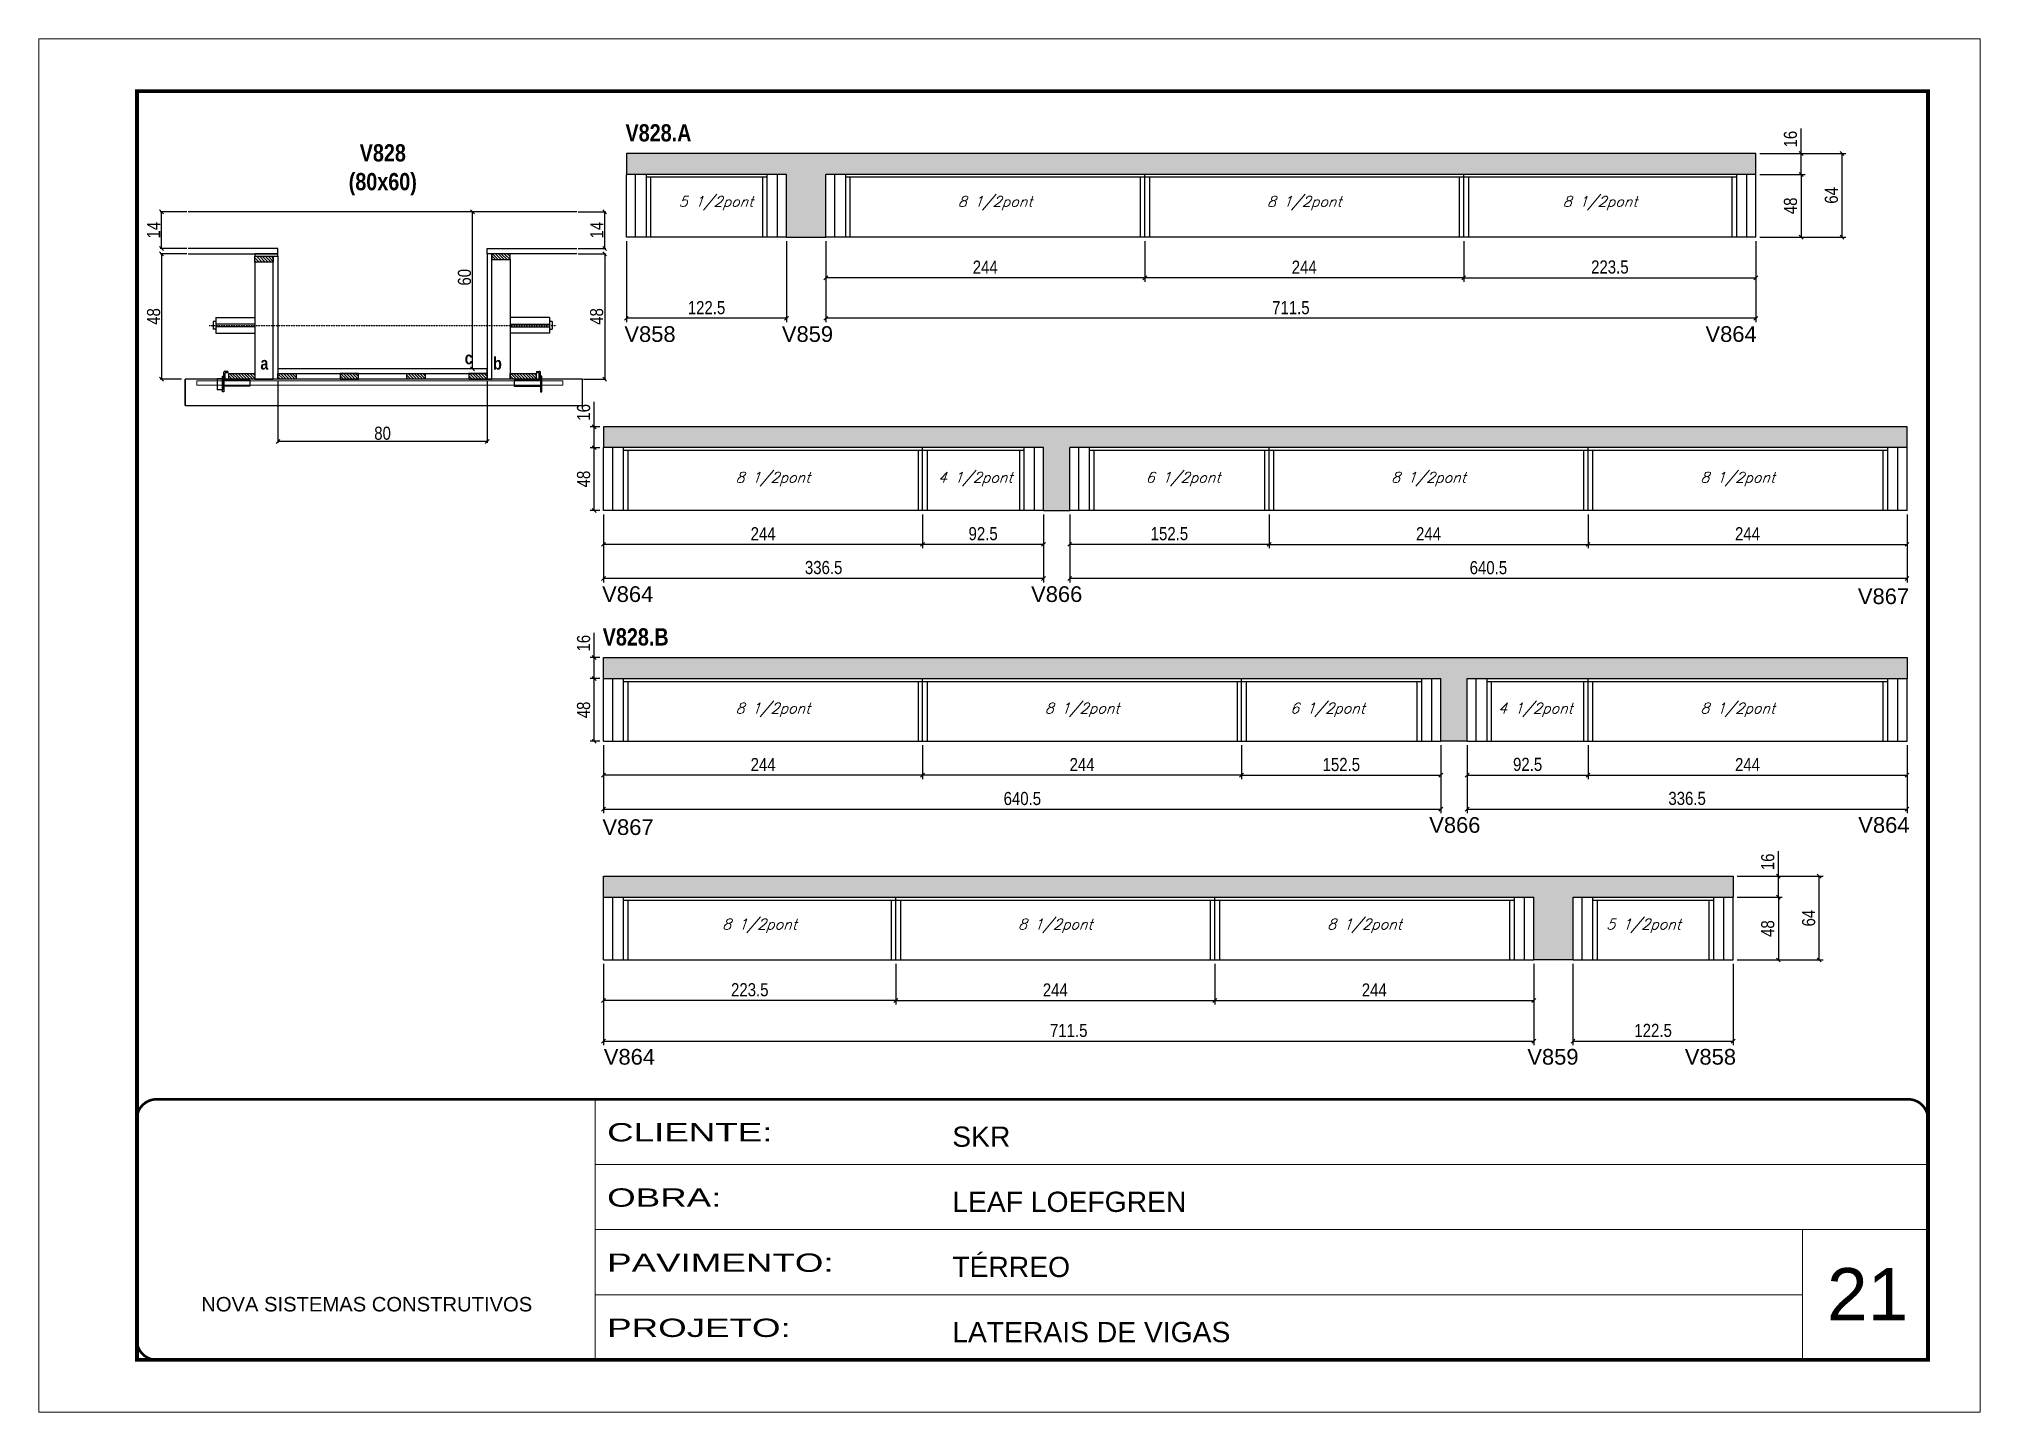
# Model space of a CAD drawing. Extents: x 3309 to 9590, y -2522 to 14608.
# Drawn here: x 3309 to 4794, y 7815 to 8865 of the extents above; entities that cross this region are included whole.
import ezdxf

# ---------------------------------------------------------------- set-up
doc = ezdxf.new("R2010")
doc.units = 0
for name, pattern in [('CONTINUO', [0]), ('DASHED', [0.75, 0.5, -0.25]), ('HIDDEN', [0.375, 0.25, -0.125])]:
    doc.linetypes.add(name, pattern=pattern)
for name, color, linetype in [('5', 5, 'Continuous'), ('barrote', 251, 'Continuous'), ('COTA', 241, 'Continuous'), ('detalhes', 4, 'Continuous'), ('NOMENCLATURA', 7, 'Continuous'), ('Painéis', 200, 'Continuous'), ('presilha', 1, 'Continuous'), ('SARR_2.2x10', 60, 'Continuous'), ('SARR_2.2x7', 40, 'Continuous'), ('SARR_3.5x7', 81, 'Continuous'), ('TENSOR', 3, 'Continuous'), ('texto', 7, 'Continuous')]:
    doc.layers.add(name, color=color, linetype=linetype)
for name, color, linetype, lineweight in [('CARIMBO', 255, 'Continuous', 9), ('CONCRETO', 251, 'Continuous', 25), ('Folhas', 255, 'Continuous', 9), ('SARRAFO DE PRESSAO', 251, 'DASHED', 9), ('SCO-___-LAJ', 2, 'Continuous', 0)]:
    doc.layers.add(name, color=color, linetype=linetype, lineweight=lineweight)
doc.styles.add('ARIAL', font='arial.ttf')
doc.styles.add('COTA TECNICA', font='techl___.ttf', dxfattribs={"height": 10})
doc.styles.add('COTA TECNICA 2X', font='techl___.ttf', dxfattribs={"height": 10})
doc.styles.add('Romans', font='romans.shx')
doc.styles.get("Standard").update_dxf_attribs({"font": 'arial.ttf'})
doc.styles.add('TECNICA', font='techb___.ttf', dxfattribs={"height": 10})
doc.styles.add('Tecnologia', font='')
doc.styles.get('Tecnologia').set_extended_font_data('Forgotten Futurist')
doc.dimstyles.new('PAINEL', dxfattribs={"dimtxt": 10, "dimasz": 3, "dimexe": 3, "dimexo": 3, "dimgap": 3, "dimtad": 1, "dimdec": 1, "dimzin": 12, "dimdsep": 46, "dimtxsty": 'COTA TECNICA', "dimblk1": 'OBLIQUE', "dimblk2": 'OBLIQUE', "dimsah": 1, "dimcen": 0.9, "dimclrd": 4, "dimclre": 4, "dimclrt": 240, "dimadec": 1, "dimazin": 3, "dimtfac": 1, "dimtdec": 1, "dimtmove": 0, "dimatfit": 3, "dimfxl": 1, "dimtolj": 1, "dimtzin": 12, "dimarcsym": 0})
doc.dimstyles.new('SECAO', dxfattribs={"dimscale": 0.333333, "dimtxt": 5, "dimasz": 9, "dimexe": 3, "dimexo": 3, "dimgap": 3, "dimtad": 1, "dimdec": 1, "dimlfac": 0.5, "dimzin": 12, "dimdsep": 46, "dimtxsty": 'COTA TECNICA 2X', "dimblk1": 'OBLIQUE', "dimblk2": 'OBLIQUE', "dimsah": 1, "dimcen": 0.9, "dimclrd": 4, "dimclre": 4, "dimclrt": 240, "dimadec": 1, "dimazin": 3, "dimtfac": 1, "dimtdec": 1, "dimtmove": 0, "dimatfit": 3, "dimfxl": 1, "dimtolj": 1, "dimtzin": 12, "dimarcsym": 0})
pattern_1 = [(135, (36751.3465, -114907.4508), (-1.122532015, -1.122532015), [])]

msp = doc.modelspace()

# ---------------------------------------------------------------- texts
at = {"layer": '5', "linetype": 'Continuous'}
for s, rotation, p in [('V858', 359.99996, (3757.31, 8633.28)), ('V859', 0.00004, (3877.76, 8633.28)), ('V864', 0.00004, (4584.27, 8633.28)), ('V864', 0.00004, (3740.24, 8434.43)), ('V866', 0.00004, (4068.41, 8434.43)), ('V867', 0.00004, (4700.85, 8432.78)), ('V867', 359.99996, (3740.5, 8256.29)), ('V866', 359.99996, (4372.95, 8257.94)), ('V864', 359.99996, (4701.16, 8257.94)), ('V864', 359.99996, (3741.57, 8080.68)), ('V859', 359.99996, (4448, 8080.68)), ('V858', 0.00004, (4568.45, 8080.68))]:
    msp.add_text(s, height=12, rotation=rotation, dxfattribs=at).set_placement(p)
at = {"layer": 'CARIMBO', "style": 'ARIAL'}
msp.add_text('21', height=40, dxfattribs=at).set_placement((4677.23, 7885.13))
at = {"layer": 'detalhes', "style": 'TECNICA'}
for s, p in [('a', (3478.85, 8612.08)), ('c', (3635.14, 8616.19)), ('b', (3656.82, 8612.07))]:
    msp.add_text(s, height=9.6, dxfattribs=at).set_placement(p)
at = {"layer": 'NOMENCLATURA', "style": 'TECNICA'}
for s, p in [('V828.A', (3758.13, 8786.53)), ('V828.B', (3740.69, 8401.12))]:
    msp.add_text(s, height=13.2, dxfattribs=at).set_placement(p)
at = {"layer": 'NOMENCLATURA', "insert": (3572.47, 8784.41), "char_height": 13.2, "attachment_point": 2, "style": 'TECNICA'}
msp.add_mtext_dynamic_manual_height_columns('V828\\P(80x60)', width=300.2766, gutter_width=1, heights=[0], dxfattribs=at)
at = {"layer": 'texto', "color": 2, "char_height": 8, "attachment_point": 5, "style": 'Romans'}
for s, insert in [('{\\Q19;\\C256;5 1/2pont}', (3827.35, 8739.34)), ('{\\Q19;\\C256;8 1/2pont}', (4040.85, 8739.34)), ('{\\Q19;\\C256;8 1/2pont}', (4277.35, 8739.34)), ('{\\Q19;\\C256;8 1/2pont}', (4503.6, 8739.34)), ('{\\Q19;\\C256;8 1/2pont}', (3870.91, 8528.42)), ('{\\Q19;\\C256;4 1/2pont}', (4025.66, 8528.42)), ('{\\Q19;\\C256;6 1/2pont}', (4184.66, 8528.42)), ('{\\Q19;\\C256;8 1/2pont}', (4372.41, 8528.42)), ('{\\Q19;\\C256;8 1/2pont}', (4608.91, 8528.42)), ('{\\Q19;\\C256;8 1/2pont}', (3870.91, 8351.93)), ('{\\Q19;\\C256;8 1/2pont}', (4107.41, 8351.93)), ('{\\Q19;\\C256;6 1/2pont}', (4295.16, 8351.93)), ('{\\Q19;\\C256;4 1/2pont}', (4454.16, 8351.93)), ('{\\Q19;\\C256;8 1/2pont}', (4608.91, 8351.93)), ('{\\Q19;\\C256;8 1/2pont}', (3860.66, 8186.74)), ('{\\Q19;\\C256;8 1/2pont}', (4086.91, 8186.74)), ('{\\Q19;\\C256;8 1/2pont}', (4323.41, 8186.74)), ('{\\Q19;\\C256;5 1/2pont}', (4536.91, 8186.74))]:
    msp.add_mtext(s, dxfattribs=dict(at, insert=insert))

# ---------------------------------------------------------------- blocks, each defined once
blk = doc.blocks.new('9999999999')
at = {"color": 30, "linetype": 'CONTINUO'}
for p, q in [((98564.6, 34230.2), (98564.6, 34429.4)), ((98564.6, 34379.6), (99584, 34379.6)), ((98564.6, 34329.8), (99488, 34329.8)), ((99584, 34329.8), (99488, 34329.8)), ((99488, 34329.8), (99488, 34230.2)), ((98564.6, 34280), (99488, 34280))]:
    blk.add_line(p, q, dxfattribs=at)
at = {"color": 30, "linetype": 'CONTINUO', "const_width": 2}
blk.add_lwpolyline([(99584, 34230.2), (99584, 34414.4, 0.414214), (99569, 34429.4), (98229, 34429.4, 0.414214), (98214, 34414.4), (98214, 34245.2, 0.414214), (98229, 34230.2), (99584, 34230.2)], format="xyb", dxfattribs=at)
at = {"layer": 'Folhas'}
blk.add_lwpolyline([(98139, 34190.2), (99624, 34190.2), (99624, 35240.2), (98139, 35240.2)], close=True, dxfattribs=at)
at = {"layer": 'Folhas', "color": 30, "const_width": 3}
blk.add_lwpolyline([(98214, 34230.2), (99584, 34230.2), (99584, 35200.2), (98214, 35200.2)], close=True, dxfattribs=at)
at = {"color": 7, "linetype": 'Continuous', "ltscale": 5, "style": 'ARIAL'}
for s, height, p in [('SKR', 15.48, (98837.7, 34393.1)), ('LEAF LOEFGREN', 15.483, (98837.7, 34343.3)), ('TÉRREO', 15.48, (98837.7, 34293.5)), ('NOVA SISTEMAS CONSTRUTIVOS', 11.059, (98263.2, 34267.2)), ('LATERAIS DE VIGAS', 15.483, (98837.7, 34243.7))]:
    blk.add_text(s, height=height, dxfattribs=at).set_placement(p)
at = {"layer": 'Folhas', "color": 7, "style": 'Tecnologia', "width": 1.5}
for s, p in [('CLIENTE:', (98573.7, 34397.2)), ('OBRA:', (98573.7, 34347.3)), ('PAVIMENTO:', (98573.7, 34297.5)), ('PROJETO:', (98573.7, 34247.7))]:
    blk.add_text(s, height=14, dxfattribs=at).set_placement(p)
blk = doc.blocks.new('_Oblique')
at = {"color": 0, "linetype": 'ByBlock', "lineweight": -2}
blk.add_line((-0.5, -0.5), (0.5, 0.5), dxfattribs=at)
blk = doc.blocks.new('*D2048')
at = {"layer": 'COTA', "color": 4, "lineweight": -2, "transparency": 16777216}
for p, q in [((3492.3, 8603.7), (3492.3, 8556.2)), ((3652.3, 8603.7), (3652.3, 8556.2)), ((3652.3, 8557.2), (3492.3, 8557.2))]:
    blk.add_line(p, q, dxfattribs=at)
at = {"layer": 'Defpoints', "color": 0, "transparency": 16777216}
for p in [(3492.3, 8604.7), (3652.3, 8604.7), (3492.3, 8557.2)]:
    blk.add_point(p, dxfattribs=at)
at = {"layer": 'COTA', "color": 4, "lineweight": -2, "transparency": 16777216, "xscale": 3, "yscale": 3, "zscale": 3, "rotation": 180}
blk.add_blockref('_Oblique', (3492.3, 8557.2), dxfattribs=at)
at = {"layer": 'COTA', "color": 4, "lineweight": -2, "transparency": 16777216, "xscale": 3, "yscale": 3, "zscale": 3}
blk.add_blockref('_Oblique', (3652.3, 8557.2), dxfattribs=at)
at = {"layer": 'COTA', "color": 240, "transparency": 16777216, "insert": (3572.3, 8563.4), "char_height": 10, "attachment_point": 5, "style": 'COTA TECNICA 2X'}
blk.add_mtext('\\A1;80', dxfattribs=at)
blk = doc.blocks.new('PRESILHA METÁLICA 1')
at = {"layer": 'presilha'}
for p, q in [((0, 13), (6, 13)), ((0, 13), (0, 0)), ((6, 0), (0, 0)), ((6, 15.5), (7.5, 15.5)), ((6, -2.5), (6, 15.5)), ((6, 13), (6, 0)), ((7.5, 10.6), (7.5, 19.9)), ((7.5, 15.5), (7.5, -2.5)), ((37.5, 4.1), (7.5, 4.1)), ((12, 21), (8.6, 21)), ((9, 11.6), (9, 18.9)), ((12, 19.5), (9.6, 19.5)), ((37.5, 11), (9.6, 11)), ((12, 21), (12, 19.5)), ((37.5, 11), (37.5, 4.1)), ((7.5, -2.5), (6, -2.5))]:
    blk.add_line(p, q, dxfattribs=at)
for centre, radius, start, end in [((8.6, 19.9), 1.14, 90, 180), ((9.6, 18.9), 0.57, 90, 180), ((9.6, 11.6), 0.57, 180, 270)]:
    blk.add_arc(centre, radius, start, end, dxfattribs=at)
blk = doc.blocks.new('PRESILHA METÁLICA 2')
at = {"layer": 'presilha'}
for p, q in [((-5.2, 23.5), (-5.2, 22)), ((-5.2, 23.5), (-1.9, 23.5)), ((-0.8, 14.6), (-0.8, 22.4)), ((-30.8, 13.5), (-30.8, 6.6)), ((-30.8, 13.5), (-2.8, 13.5)), ((-30.8, 6.6), (-0.8, 6.6)), ((-5.2, 22), (-2.8, 22)), ((-2.2, 14.1), (-2.2, 21.4)), ((0.8, 18), (-0.8, 18)), ((-0.8, 18), (-0.8, 0)), ((-0.8, 0), (0.8, 0)), ((0.8, 0), (0.8, 18))]:
    blk.add_line(p, q, dxfattribs=at)
for centre, radius, start, end in [((-1.9, 22.4), 1.14, 0, 90), ((-2.8, 21.4), 0.57, 0, 90), ((-2.8, 14.1), 0.57, 270, 0)]:
    blk.add_arc(centre, radius, start, end, dxfattribs=at)
blk = doc.blocks.new('*D2049')
at = {"layer": 'COTA', "color": 4, "lineweight": -2, "transparency": 16777216}
for p, q in [((3422.6, 8700.7), (3402.3, 8700.7)), ((3403.3, 8700.7), (3403.3, 8604.7)), ((3418.5, 8604.7), (3402.3, 8604.7))]:
    blk.add_line(p, q, dxfattribs=at)
at = {"layer": 'Defpoints', "color": 0, "transparency": 16777216}
for p in [(3423.6, 8700.7), (3403.3, 8604.7), (3419.5, 8604.7)]:
    blk.add_point(p, dxfattribs=at)
at = {"layer": 'COTA', "color": 4, "lineweight": -2, "transparency": 16777216, "xscale": 3, "yscale": 3, "zscale": 3}
for p, rotation in [((3403.3, 8700.7), 90), ((3403.3, 8604.7), 270)]:
    blk.add_blockref('_Oblique', p, dxfattribs=dict(at, rotation=rotation))
at = {"layer": 'COTA', "color": 240, "transparency": 16777216, "insert": (3397.2, 8652.7), "char_height": 10, "attachment_point": 5, "rotation": 90, "style": 'COTA TECNICA 2X'}
blk.add_mtext('\\A1;48', dxfattribs=at)
blk = doc.blocks.new('*D2050')
at = {"layer": 'COTA', "color": 4, "lineweight": -2, "transparency": 16777216}
for p, q in [((3722, 8700.7), (3743.2, 8700.7)), ((3742.2, 8700.7), (3742.2, 8604.7)), ((3726.1, 8604.7), (3743.2, 8604.7))]:
    blk.add_line(p, q, dxfattribs=at)
at = {"layer": 'Defpoints', "color": 0, "transparency": 16777216}
for p in [(3721, 8700.7), (3725.1, 8604.7), (3742.2, 8604.7)]:
    blk.add_point(p, dxfattribs=at)
at = {"layer": 'COTA', "color": 4, "lineweight": -2, "transparency": 16777216, "xscale": 3, "yscale": 3, "zscale": 3}
for p, rotation in [((3742.2, 8700.7), 90), ((3742.2, 8604.7), 270)]:
    blk.add_blockref('_Oblique', p, dxfattribs=dict(at, rotation=rotation))
at = {"layer": 'COTA', "color": 240, "transparency": 16777216, "insert": (3736.1, 8652.7), "char_height": 10, "attachment_point": 5, "rotation": 90, "style": 'COTA TECNICA 2X'}
blk.add_mtext('\\A1;48', dxfattribs=at)
blk = doc.blocks.new('*D2051')
at = {"layer": 'COTA', "color": 4, "lineweight": -2, "transparency": 16777216}
for p, q in [((3651.3, 8732.7), (3640.1, 8732.7)), ((3641.1, 8612.7), (3641.1, 8732.7)), ((3651.3, 8612.7), (3640.1, 8612.7))]:
    blk.add_line(p, q, dxfattribs=at)
at = {"layer": 'Defpoints', "color": 0, "transparency": 16777216}
for p in [(3641.1, 8732.7), (3652.3, 8732.7), (3652.3, 8612.7)]:
    blk.add_point(p, dxfattribs=at)
at = {"layer": 'COTA', "color": 4, "lineweight": -2, "transparency": 16777216, "xscale": 3, "yscale": 3, "zscale": 3}
for p, rotation in [((3641.1, 8732.7), 90), ((3641.1, 8612.7), 270)]:
    blk.add_blockref('_Oblique', p, dxfattribs=dict(at, rotation=rotation))
at = {"layer": 'COTA', "color": 240, "transparency": 16777216, "insert": (3635, 8682.7), "char_height": 10, "attachment_point": 5, "rotation": 90, "style": 'COTA TECNICA 2X'}
blk.add_mtext('\\A1;60', dxfattribs=at)
blk = doc.blocks.new('*D2052')
at = {"layer": 'COTA', "color": 4, "lineweight": -2, "transparency": 16777216}
for p, q in [((3722, 8732.7), (3743.2, 8732.7)), ((3742.2, 8704.7), (3742.2, 8732.7)), ((3722, 8704.7), (3743.2, 8704.7))]:
    blk.add_line(p, q, dxfattribs=at)
at = {"layer": 'Defpoints', "color": 0, "transparency": 16777216}
for p in [(3721, 8732.7), (3742.2, 8732.7), (3721, 8704.7)]:
    blk.add_point(p, dxfattribs=at)
at = {"layer": 'COTA', "color": 4, "lineweight": -2, "transparency": 16777216, "xscale": 3, "yscale": 3, "zscale": 3}
for p, rotation in [((3742.2, 8732.7), 90), ((3742.2, 8704.7), 270)]:
    blk.add_blockref('_Oblique', p, dxfattribs=dict(at, rotation=rotation))
at = {"layer": 'COTA', "color": 240, "transparency": 16777216, "insert": (3736.2, 8718.7), "char_height": 10, "attachment_point": 5, "rotation": 90, "style": 'COTA TECNICA 2X'}
blk.add_mtext('\\A1;14', dxfattribs=at)
blk = doc.blocks.new('*D2053')
at = {"layer": 'COTA', "color": 4, "lineweight": -2, "transparency": 16777216}
for p, q in [((3422.6, 8732.7), (3402.3, 8732.7)), ((3403.3, 8704.7), (3403.3, 8732.7)), ((3422.6, 8704.7), (3402.3, 8704.7))]:
    blk.add_line(p, q, dxfattribs=at)
at = {"layer": 'Defpoints', "color": 0, "transparency": 16777216}
for p in [(3403.3, 8732.7), (3423.6, 8732.7), (3423.6, 8704.7)]:
    blk.add_point(p, dxfattribs=at)
at = {"layer": 'COTA', "color": 4, "lineweight": -2, "transparency": 16777216, "xscale": 3, "yscale": 3, "zscale": 3}
for p, rotation in [((3403.3, 8732.7), 90), ((3403.3, 8704.7), 270)]:
    blk.add_blockref('_Oblique', p, dxfattribs=dict(at, rotation=rotation))
at = {"layer": 'COTA', "color": 240, "transparency": 16777216, "insert": (3397.2, 8718.7), "char_height": 10, "attachment_point": 5, "rotation": 90, "style": 'COTA TECNICA 2X'}
blk.add_mtext('\\A1;14', dxfattribs=at)
blk = doc.blocks.new('*D2060')
at = {"layer": 'COTA', "color": 4, "linetype": 'ByBlock', "lineweight": -2, "transparency": 16777216}
for p, q in [((3758.8, 8710.3), (3758.8, 8648.3)), ((3881.3, 8710.3), (3881.3, 8648.3)), ((3881.3, 8651.3), (3758.8, 8651.3))]:
    blk.add_line(p, q, dxfattribs=at)
at = {"layer": 'Defpoints', "color": 0, "linetype": 'ByBlock', "transparency": 16777216}
for p in [(3758.8, 8713.3), (3881.3, 8713.3), (3758.8, 8651.3)]:
    blk.add_point(p, dxfattribs=at)
at = {"layer": 'COTA', "color": 4, "linetype": 'ByBlock', "lineweight": -2, "transparency": 16777216, "xscale": 3, "yscale": 3, "zscale": 3, "rotation": 180}
blk.add_blockref('_Oblique', (3758.8, 8651.3), dxfattribs=at)
at = {"layer": 'COTA', "color": 4, "linetype": 'ByBlock', "lineweight": -2, "transparency": 16777216, "xscale": 3, "yscale": 3, "zscale": 3}
blk.add_blockref('_Oblique', (3881.3, 8651.3), dxfattribs=at)
at = {"layer": 'COTA', "color": 240, "linetype": 'ByBlock', "transparency": 16777216, "insert": (3820.1, 8659.4), "char_height": 10, "attachment_point": 5, "style": 'COTA TECNICA'}
blk.add_mtext('\\A1;122.5', dxfattribs=at)
blk = doc.blocks.new('*D2054')
at = {"layer": 'COTA', "color": 4, "linetype": 'ByBlock', "lineweight": -2, "transparency": 16777216}
for p, q in [((4155.3, 8710.3), (4155.3, 8679.3)), ((4399.3, 8710.3), (4399.3, 8679.3)), ((4399.3, 8682.3), (4155.3, 8682.3))]:
    blk.add_line(p, q, dxfattribs=at)
at = {"layer": 'Defpoints', "color": 0, "linetype": 'ByBlock', "transparency": 16777216}
for p in [(4155.3, 8713.3), (4399.3, 8713.3), (4155.3, 8682.3)]:
    blk.add_point(p, dxfattribs=at)
at = {"layer": 'COTA', "color": 4, "linetype": 'ByBlock', "lineweight": -2, "transparency": 16777216, "xscale": 3, "yscale": 3, "zscale": 3, "rotation": 180}
blk.add_blockref('_Oblique', (4155.3, 8682.3), dxfattribs=at)
at = {"layer": 'COTA', "color": 4, "linetype": 'ByBlock', "lineweight": -2, "transparency": 16777216, "xscale": 3, "yscale": 3, "zscale": 3}
blk.add_blockref('_Oblique', (4399.3, 8682.3), dxfattribs=at)
at = {"layer": 'COTA', "color": 240, "linetype": 'ByBlock', "transparency": 16777216, "insert": (4277.3, 8690.4), "char_height": 10, "attachment_point": 5, "style": 'COTA TECNICA'}
blk.add_mtext('\\A1;244', dxfattribs=at)
blk = doc.blocks.new('*D2055')
at = {"layer": 'COTA', "color": 4, "linetype": 'ByBlock', "lineweight": -2, "transparency": 16777216}
for p, q in [((3911.3, 8710.3), (3911.3, 8679.3)), ((4155.3, 8710.3), (4155.3, 8679.3)), ((4155.3, 8682.3), (3911.3, 8682.3))]:
    blk.add_line(p, q, dxfattribs=at)
at = {"layer": 'Defpoints', "color": 0, "linetype": 'ByBlock', "transparency": 16777216}
for p in [(3911.3, 8713.3), (4155.3, 8713.3), (3911.3, 8682.3)]:
    blk.add_point(p, dxfattribs=at)
at = {"layer": 'COTA', "color": 4, "linetype": 'ByBlock', "lineweight": -2, "transparency": 16777216, "xscale": 3, "yscale": 3, "zscale": 3, "rotation": 180}
blk.add_blockref('_Oblique', (3911.3, 8682.3), dxfattribs=at)
at = {"layer": 'COTA', "color": 4, "linetype": 'ByBlock', "lineweight": -2, "transparency": 16777216, "xscale": 3, "yscale": 3, "zscale": 3}
blk.add_blockref('_Oblique', (4155.3, 8682.3), dxfattribs=at)
at = {"layer": 'COTA', "color": 240, "linetype": 'ByBlock', "transparency": 16777216, "insert": (4033.3, 8690.4), "char_height": 10, "attachment_point": 5, "style": 'COTA TECNICA'}
blk.add_mtext('\\A1;244', dxfattribs=at)
blk = doc.blocks.new('*D2061')
at = {"layer": 'COTA', "color": 4, "linetype": 'ByBlock', "lineweight": -2, "transparency": 16777216}
for p, q in [((3911.3, 8710.3), (3911.3, 8648.3)), ((4622.8, 8710.3), (4622.8, 8648.3)), ((4622.8, 8651.3), (3911.3, 8651.3))]:
    blk.add_line(p, q, dxfattribs=at)
at = {"layer": 'Defpoints', "color": 0, "linetype": 'ByBlock', "transparency": 16777216}
for p in [(3911.3, 8713.3), (4622.8, 8713.3), (3911.3, 8651.3)]:
    blk.add_point(p, dxfattribs=at)
at = {"layer": 'COTA', "color": 4, "linetype": 'ByBlock', "lineweight": -2, "transparency": 16777216, "xscale": 3, "yscale": 3, "zscale": 3, "rotation": 180}
blk.add_blockref('_Oblique', (3911.3, 8651.3), dxfattribs=at)
at = {"layer": 'COTA', "color": 4, "linetype": 'ByBlock', "lineweight": -2, "transparency": 16777216, "xscale": 3, "yscale": 3, "zscale": 3}
blk.add_blockref('_Oblique', (4622.8, 8651.3), dxfattribs=at)
at = {"layer": 'COTA', "color": 240, "linetype": 'ByBlock', "transparency": 16777216, "insert": (4267.1, 8659.4), "char_height": 10, "attachment_point": 5, "style": 'COTA TECNICA'}
blk.add_mtext('\\A1;711.5', dxfattribs=at)
blk = doc.blocks.new('*D2062')
at = {"layer": 'COTA', "color": 4, "lineweight": -2, "transparency": 16777216}
for p, q in [((4399.3, 8710.3), (4399.3, 8679.3)), ((4622.8, 8710.3), (4622.8, 8679.3)), ((4399.3, 8682.3), (4622.8, 8682.3))]:
    blk.add_line(p, q, dxfattribs=at)
at = {"layer": 'Defpoints', "color": 0, "transparency": 16777216}
for p in [(4399.3, 8713.3, 0), (4622.8, 8713.3, 0), (4622.8, 8682.3)]:
    blk.add_point(p, dxfattribs=at)
at = {"layer": 'COTA', "color": 4, "lineweight": -2, "transparency": 16777216, "xscale": 3, "yscale": 3, "zscale": 3, "rotation": 180}
blk.add_blockref('_Oblique', (4399.3, 8682.3), dxfattribs=at)
at = {"layer": 'COTA', "color": 4, "lineweight": -2, "transparency": 16777216, "xscale": 3, "yscale": 3, "zscale": 3}
blk.add_blockref('_Oblique', (4622.8, 8682.3), dxfattribs=at)
at = {"layer": 'COTA', "color": 240, "transparency": 16777216, "insert": (4511.1, 8690.5), "char_height": 10, "attachment_point": 5, "style": 'COTA TECNICA'}
blk.add_mtext('\\A1;223.5', dxfattribs=at)
blk = doc.blocks.new('*D2063')
at = {"layer": 'COTA', "color": 4, "lineweight": -2, "transparency": 16777216}
for p, q in [((4625.8, 8761.3), (4660.4, 8761.3)), ((4657.4, 8761.3), (4657.4, 8713.3)), ((4625.8, 8713.3), (4660.4, 8713.3))]:
    blk.add_line(p, q, dxfattribs=at)
at = {"layer": 'Defpoints', "color": 0, "transparency": 16777216}
for p in [(4622.8, 8761.3, 0), (4622.8, 8713.3, 0), (4657.4, 8713.3)]:
    blk.add_point(p, dxfattribs=at)
at = {"layer": 'COTA', "color": 4, "lineweight": -2, "transparency": 16777216, "xscale": 3, "yscale": 3, "zscale": 3}
for p, rotation in [((4657.4, 8761.3), 90), ((4657.4, 8713.3), 270)]:
    blk.add_blockref('_Oblique', p, dxfattribs=dict(at, rotation=rotation))
at = {"layer": 'COTA', "color": 240, "transparency": 16777216, "insert": (4649.3, 8737.3), "char_height": 10, "attachment_point": 5, "rotation": 90, "style": 'COTA TECNICA'}
blk.add_mtext('\\A1;48', dxfattribs=at)
blk = doc.blocks.new('*D2056')
at = {"layer": 'COTA', "color": 4, "linetype": 'ByBlock', "lineweight": -2, "transparency": 16777216}
for p, q in [((3985.4, 8501.4), (3985.4, 8475.5)), ((4077.9, 8501.4), (4077.9, 8475.5)), ((4077.9, 8478.5), (3985.4, 8478.5))]:
    blk.add_line(p, q, dxfattribs=at)
at = {"layer": 'Defpoints', "color": 0, "linetype": 'ByBlock', "transparency": 16777216}
for p in [(3985.4, 8504.4), (4077.9, 8504.4), (3985.4, 8478.5)]:
    blk.add_point(p, dxfattribs=at)
at = {"layer": 'COTA', "color": 4, "linetype": 'ByBlock', "lineweight": -2, "transparency": 16777216, "xscale": 3, "yscale": 3, "zscale": 3, "rotation": 180}
blk.add_blockref('_Oblique', (3985.4, 8478.5), dxfattribs=at)
at = {"layer": 'COTA', "color": 4, "linetype": 'ByBlock', "lineweight": -2, "transparency": 16777216, "xscale": 3, "yscale": 3, "zscale": 3}
blk.add_blockref('_Oblique', (4077.9, 8478.5), dxfattribs=at)
at = {"layer": 'COTA', "color": 240, "linetype": 'ByBlock', "transparency": 16777216, "insert": (4031.7, 8486.6), "char_height": 10, "attachment_point": 5, "style": 'COTA TECNICA'}
blk.add_mtext('\\A1;92.5', dxfattribs=at)
blk = doc.blocks.new('*D2057')
at = {"layer": 'COTA', "color": 4, "linetype": 'ByBlock', "lineweight": -2, "transparency": 16777216}
for p, q in [((3741.4, 8501.4), (3741.4, 8475.5)), ((3985.4, 8501.4), (3985.4, 8475.5)), ((3985.4, 8478.5), (3741.4, 8478.5))]:
    blk.add_line(p, q, dxfattribs=at)
at = {"layer": 'Defpoints', "color": 0, "linetype": 'ByBlock', "transparency": 16777216}
for p in [(3741.4, 8504.4), (3985.4, 8504.4), (3741.4, 8478.5)]:
    blk.add_point(p, dxfattribs=at)
at = {"layer": 'COTA', "color": 4, "linetype": 'ByBlock', "lineweight": -2, "transparency": 16777216, "xscale": 3, "yscale": 3, "zscale": 3, "rotation": 180}
blk.add_blockref('_Oblique', (3741.4, 8478.5), dxfattribs=at)
at = {"layer": 'COTA', "color": 4, "linetype": 'ByBlock', "lineweight": -2, "transparency": 16777216, "xscale": 3, "yscale": 3, "zscale": 3}
blk.add_blockref('_Oblique', (3985.4, 8478.5), dxfattribs=at)
at = {"layer": 'COTA', "color": 240, "linetype": 'ByBlock', "transparency": 16777216, "insert": (3863.4, 8486.6), "char_height": 10, "attachment_point": 5, "style": 'COTA TECNICA'}
blk.add_mtext('\\A1;244', dxfattribs=at)
blk = doc.blocks.new('*D2064')
at = {"layer": 'COTA', "color": 4, "linetype": 'ByBlock', "lineweight": -2, "transparency": 16777216}
for p, q in [((3741.4, 8501.4), (3741.4, 8449.4)), ((4077.9, 8501.4), (4077.9, 8449.4)), ((4077.9, 8452.4), (3741.4, 8452.4))]:
    blk.add_line(p, q, dxfattribs=at)
at = {"layer": 'Defpoints', "color": 0, "linetype": 'ByBlock', "transparency": 16777216}
for p in [(3741.4, 8504.4), (4077.9, 8504.4), (3741.4, 8452.4)]:
    blk.add_point(p, dxfattribs=at)
at = {"layer": 'COTA', "color": 4, "linetype": 'ByBlock', "lineweight": -2, "transparency": 16777216, "xscale": 3, "yscale": 3, "zscale": 3, "rotation": 180}
blk.add_blockref('_Oblique', (3741.4, 8452.4), dxfattribs=at)
at = {"layer": 'COTA', "color": 4, "linetype": 'ByBlock', "lineweight": -2, "transparency": 16777216, "xscale": 3, "yscale": 3, "zscale": 3}
blk.add_blockref('_Oblique', (4077.9, 8452.4), dxfattribs=at)
at = {"layer": 'COTA', "color": 240, "linetype": 'ByBlock', "transparency": 16777216, "insert": (3909.7, 8460.7), "char_height": 10, "attachment_point": 5, "style": 'COTA TECNICA'}
blk.add_mtext('\\A1;336.5', dxfattribs=at)
blk = doc.blocks.new('*D2058')
at = {"layer": 'COTA', "color": 4, "linetype": 'ByBlock', "lineweight": -2, "transparency": 16777216}
for p, q in [((4097.9, 8501.4), (4097.9, 8475.5)), ((4250.4, 8501.4), (4250.4, 8475.5)), ((4250.4, 8478.5), (4097.9, 8478.5))]:
    blk.add_line(p, q, dxfattribs=at)
at = {"layer": 'Defpoints', "color": 0, "linetype": 'ByBlock', "transparency": 16777216}
for p in [(4097.9, 8504.4), (4250.4, 8504.4), (4097.9, 8478.5)]:
    blk.add_point(p, dxfattribs=at)
at = {"layer": 'COTA', "color": 4, "linetype": 'ByBlock', "lineweight": -2, "transparency": 16777216, "xscale": 3, "yscale": 3, "zscale": 3, "rotation": 180}
blk.add_blockref('_Oblique', (4097.9, 8478.5), dxfattribs=at)
at = {"layer": 'COTA', "color": 4, "linetype": 'ByBlock', "lineweight": -2, "transparency": 16777216, "xscale": 3, "yscale": 3, "zscale": 3}
blk.add_blockref('_Oblique', (4250.4, 8478.5), dxfattribs=at)
at = {"layer": 'COTA', "color": 240, "linetype": 'ByBlock', "transparency": 16777216, "insert": (4174.2, 8486.6), "char_height": 10, "attachment_point": 5, "style": 'COTA TECNICA'}
blk.add_mtext('\\A1;152.5', dxfattribs=at)
blk = doc.blocks.new('*D2065')
at = {"layer": 'COTA', "color": 4, "linetype": 'ByBlock', "lineweight": -2, "transparency": 16777216}
for p, q in [((4097.9, 8501.4), (4097.9, 8449.4)), ((4738.4, 8501.4), (4738.4, 8449.4)), ((4738.4, 8452.4), (4097.9, 8452.4))]:
    blk.add_line(p, q, dxfattribs=at)
at = {"layer": 'Defpoints', "color": 0, "linetype": 'ByBlock', "transparency": 16777216}
for p in [(4097.9, 8504.4), (4738.4, 8504.4), (4097.9, 8452.4)]:
    blk.add_point(p, dxfattribs=at)
at = {"layer": 'COTA', "color": 4, "linetype": 'ByBlock', "lineweight": -2, "transparency": 16777216, "xscale": 3, "yscale": 3, "zscale": 3, "rotation": 180}
blk.add_blockref('_Oblique', (4097.9, 8452.4), dxfattribs=at)
at = {"layer": 'COTA', "color": 4, "linetype": 'ByBlock', "lineweight": -2, "transparency": 16777216, "xscale": 3, "yscale": 3, "zscale": 3}
blk.add_blockref('_Oblique', (4738.4, 8452.4), dxfattribs=at)
at = {"layer": 'COTA', "color": 240, "linetype": 'ByBlock', "transparency": 16777216, "insert": (4418.2, 8460.6), "char_height": 10, "attachment_point": 5, "style": 'COTA TECNICA'}
blk.add_mtext('\\A1;640.5', dxfattribs=at)
blk = doc.blocks.new('*D2059')
at = {"layer": 'COTA', "color": 4, "lineweight": -2, "transparency": 16777216}
for p, q in [((4250.4, 8501.4), (4250.4, 8475.5)), ((4494.4, 8501.4), (4494.4, 8475.5)), ((4250.4, 8478.5), (4494.4, 8478.5))]:
    blk.add_line(p, q, dxfattribs=at)
at = {"layer": 'Defpoints', "color": 0, "transparency": 16777216}
for p in [(4250.4, 8504.4, 0), (4494.4, 8504.4, 0), (4494.4, 8478.5)]:
    blk.add_point(p, dxfattribs=at)
at = {"layer": 'COTA', "color": 4, "lineweight": -2, "transparency": 16777216, "xscale": 3, "yscale": 3, "zscale": 3, "rotation": 180}
blk.add_blockref('_Oblique', (4250.4, 8478.5), dxfattribs=at)
at = {"layer": 'COTA', "color": 4, "lineweight": -2, "transparency": 16777216, "xscale": 3, "yscale": 3, "zscale": 3}
blk.add_blockref('_Oblique', (4494.4, 8478.5), dxfattribs=at)
at = {"layer": 'COTA', "color": 240, "transparency": 16777216, "insert": (4372.4, 8486.6), "char_height": 10, "attachment_point": 5, "style": 'COTA TECNICA'}
blk.add_mtext('\\A1;244', dxfattribs=at)
blk = doc.blocks.new('*D2066')
at = {"layer": 'COTA', "color": 4, "lineweight": -2, "transparency": 16777216}
for p, q in [((4494.4, 8501.4), (4494.4, 8475.5)), ((4738.4, 8501.4), (4738.4, 8475.5)), ((4494.4, 8478.5), (4738.4, 8478.5))]:
    blk.add_line(p, q, dxfattribs=at)
at = {"layer": 'Defpoints', "color": 0, "transparency": 16777216}
for p in [(4494.4, 8504.4, 0), (4738.4, 8504.4, 0), (4738.4, 8478.5)]:
    blk.add_point(p, dxfattribs=at)
at = {"layer": 'COTA', "color": 4, "lineweight": -2, "transparency": 16777216, "xscale": 3, "yscale": 3, "zscale": 3, "rotation": 180}
blk.add_blockref('_Oblique', (4494.4, 8478.5), dxfattribs=at)
at = {"layer": 'COTA', "color": 4, "lineweight": -2, "transparency": 16777216, "xscale": 3, "yscale": 3, "zscale": 3}
blk.add_blockref('_Oblique', (4738.4, 8478.5), dxfattribs=at)
at = {"layer": 'COTA', "color": 240, "transparency": 16777216, "insert": (4616.4, 8486.6), "char_height": 10, "attachment_point": 5, "style": 'COTA TECNICA'}
blk.add_mtext('\\A1;244', dxfattribs=at)
blk = doc.blocks.new('*D2067')
at = {"layer": 'COTA', "color": 4, "lineweight": -2, "transparency": 16777216}
for p, q in [((4625.8, 8777.3), (4691.7, 8777.3)), ((4688.7, 8713.3), (4688.7, 8777.3)), ((4625.8, 8713.3), (4691.7, 8713.3))]:
    blk.add_line(p, q, dxfattribs=at)
at = {"layer": 'Defpoints', "color": 0, "transparency": 16777216}
for p in [(4622.8, 8777.3), (4688.7, 8777.3), (4622.8, 8713.3)]:
    blk.add_point(p, dxfattribs=at)
at = {"layer": 'COTA', "color": 4, "lineweight": -2, "transparency": 16777216, "xscale": 3, "yscale": 3, "zscale": 3}
for p, rotation in [((4688.7, 8777.3), 90), ((4688.7, 8713.3), 270)]:
    blk.add_blockref('_Oblique', p, dxfattribs=dict(at, rotation=rotation))
at = {"layer": 'COTA', "color": 240, "transparency": 16777216, "insert": (4680.6, 8745.3), "char_height": 10, "attachment_point": 5, "rotation": 90, "style": 'COTA TECNICA'}
blk.add_mtext('\\A1;64', dxfattribs=at)
blk = doc.blocks.new('*D2068')
at = {"layer": 'COTA', "color": 4, "lineweight": -2, "transparency": 16777216}
for p, q in [((4657.4, 8777.3), (4657.4, 8796.4)), ((4625.8, 8777.3), (4660.4, 8777.3)), ((4657.4, 8761.3), (4657.4, 8777.3)), ((4625.8, 8761.3), (4660.4, 8761.3))]:
    blk.add_line(p, q, dxfattribs=at)
at = {"layer": 'Defpoints', "color": 0, "transparency": 16777216}
for p in [(4622.8, 8777.3), (4657.4, 8777.3), (4622.8, 8761.3)]:
    blk.add_point(p, dxfattribs=at)
at = {"layer": 'COTA', "color": 4, "lineweight": -2, "transparency": 16777216, "xscale": 3, "yscale": 3, "zscale": 3}
for p, rotation in [((4657.4, 8777.3), 90), ((4657.4, 8761.3), 270)]:
    blk.add_blockref('_Oblique', p, dxfattribs=dict(at, rotation=rotation))
at = {"layer": 'COTA', "color": 240, "transparency": 16777216, "insert": (4649.3, 8788.3), "char_height": 10, "attachment_point": 5, "rotation": 90, "style": 'COTA TECNICA'}
blk.add_mtext('\\A1;16', dxfattribs=at)
blk = doc.blocks.new('*D2069')
at = {"layer": 'COTA', "color": 4, "lineweight": -2, "transparency": 16777216}
for p, q in [((3738.4, 8552.4), (3731.2, 8552.4)), ((3734.2, 8504.4), (3734.2, 8552.4)), ((3738.4, 8504.4), (3731.2, 8504.4))]:
    blk.add_line(p, q, dxfattribs=at)
at = {"layer": 'Defpoints', "color": 0, "transparency": 16777216}
for p in [(3734.2, 8552.4), (3741.4, 8552.4), (3741.4, 8504.4)]:
    blk.add_point(p, dxfattribs=at)
at = {"layer": 'COTA', "color": 4, "lineweight": -2, "transparency": 16777216, "xscale": 3, "yscale": 3, "zscale": 3}
for p, rotation in [((3734.2, 8552.4), 90), ((3734.2, 8504.4), 270)]:
    blk.add_blockref('_Oblique', p, dxfattribs=dict(at, rotation=rotation))
at = {"layer": 'COTA', "color": 240, "transparency": 16777216, "insert": (3726.1, 8528.4), "char_height": 10, "attachment_point": 5, "rotation": 90, "style": 'COTA TECNICA'}
blk.add_mtext('\\A1;48', dxfattribs=at)
blk = doc.blocks.new('*D2070')
at = {"layer": 'COTA', "color": 4, "lineweight": -2, "transparency": 16777216}
for p, q in [((3734.2, 8568.4), (3734.2, 8587.4)), ((3738.4, 8568.4), (3731.2, 8568.4)), ((3734.2, 8552.4), (3734.2, 8568.4)), ((3738.4, 8552.4), (3731.2, 8552.4))]:
    blk.add_line(p, q, dxfattribs=at)
at = {"layer": 'Defpoints', "color": 0, "transparency": 16777216}
for p in [(3734.2, 8568.4), (3741.4, 8568.4), (3741.4, 8552.4)]:
    blk.add_point(p, dxfattribs=at)
at = {"layer": 'COTA', "color": 4, "lineweight": -2, "transparency": 16777216, "xscale": 3, "yscale": 3, "zscale": 3}
for p, rotation in [((3734.2, 8568.4), 90), ((3734.2, 8552.4), 270)]:
    blk.add_blockref('_Oblique', p, dxfattribs=dict(at, rotation=rotation))
at = {"layer": 'COTA', "color": 240, "transparency": 16777216, "insert": (3726.1, 8579.4), "char_height": 10, "attachment_point": 5, "rotation": 90, "style": 'COTA TECNICA'}
blk.add_mtext('\\A1;16', dxfattribs=at)
blk = doc.blocks.new('*D2071')
at = {"layer": 'COTA', "color": 4, "linetype": 'ByBlock', "lineweight": -2, "transparency": 16777216}
for p, q in [((4401.9, 8324.9), (4401.9, 8299)), ((4494.4, 8324.9), (4494.4, 8299)), ((4401.9, 8302), (4494.4, 8302))]:
    blk.add_line(p, q, dxfattribs=at)
at = {"layer": 'Defpoints', "color": 0, "linetype": 'ByBlock', "transparency": 16777216}
for p in [(4401.9, 8327.9), (4494.4, 8327.9), (4494.4, 8302)]:
    blk.add_point(p, dxfattribs=at)
at = {"layer": 'COTA', "color": 4, "linetype": 'ByBlock', "lineweight": -2, "transparency": 16777216, "xscale": 3, "yscale": 3, "zscale": 3, "rotation": 180}
blk.add_blockref('_Oblique', (4401.9, 8302), dxfattribs=at)
at = {"layer": 'COTA', "color": 4, "linetype": 'ByBlock', "lineweight": -2, "transparency": 16777216, "xscale": 3, "yscale": 3, "zscale": 3}
blk.add_blockref('_Oblique', (4494.4, 8302), dxfattribs=at)
at = {"layer": 'COTA', "color": 240, "linetype": 'ByBlock', "transparency": 16777216, "insert": (4448.2, 8310.2), "char_height": 10, "attachment_point": 5, "style": 'COTA TECNICA'}
blk.add_mtext('\\A1;92.5', dxfattribs=at)
blk = doc.blocks.new('*D2072')
at = {"layer": 'COTA', "color": 4, "linetype": 'ByBlock', "lineweight": -2, "transparency": 16777216}
for p, q in [((4494.4, 8324.9), (4494.4, 8299)), ((4738.4, 8324.9), (4738.4, 8299)), ((4494.4, 8302), (4738.4, 8302))]:
    blk.add_line(p, q, dxfattribs=at)
at = {"layer": 'Defpoints', "color": 0, "linetype": 'ByBlock', "transparency": 16777216}
for p in [(4494.4, 8327.9), (4738.4, 8327.9), (4738.4, 8302)]:
    blk.add_point(p, dxfattribs=at)
at = {"layer": 'COTA', "color": 4, "linetype": 'ByBlock', "lineweight": -2, "transparency": 16777216, "xscale": 3, "yscale": 3, "zscale": 3, "rotation": 180}
blk.add_blockref('_Oblique', (4494.4, 8302), dxfattribs=at)
at = {"layer": 'COTA', "color": 4, "linetype": 'ByBlock', "lineweight": -2, "transparency": 16777216, "xscale": 3, "yscale": 3, "zscale": 3}
blk.add_blockref('_Oblique', (4738.4, 8302), dxfattribs=at)
at = {"layer": 'COTA', "color": 240, "linetype": 'ByBlock', "transparency": 16777216, "insert": (4616.4, 8310.1), "char_height": 10, "attachment_point": 5, "style": 'COTA TECNICA'}
blk.add_mtext('\\A1;244', dxfattribs=at)
blk = doc.blocks.new('*D2075')
at = {"layer": 'COTA', "color": 4, "linetype": 'ByBlock', "lineweight": -2, "transparency": 16777216}
for p, q in [((4401.9, 8324.9), (4401.9, 8273)), ((4738.4, 8324.9), (4738.4, 8273)), ((4401.9, 8276), (4738.4, 8276))]:
    blk.add_line(p, q, dxfattribs=at)
at = {"layer": 'Defpoints', "color": 0, "linetype": 'ByBlock', "transparency": 16777216}
for p in [(4401.9, 8327.9), (4738.4, 8327.9), (4738.4, 8276)]:
    blk.add_point(p, dxfattribs=at)
at = {"layer": 'COTA', "color": 4, "linetype": 'ByBlock', "lineweight": -2, "transparency": 16777216, "xscale": 3, "yscale": 3, "zscale": 3, "rotation": 180}
blk.add_blockref('_Oblique', (4401.9, 8276), dxfattribs=at)
at = {"layer": 'COTA', "color": 4, "linetype": 'ByBlock', "lineweight": -2, "transparency": 16777216, "xscale": 3, "yscale": 3, "zscale": 3}
blk.add_blockref('_Oblique', (4738.4, 8276), dxfattribs=at)
at = {"layer": 'COTA', "color": 240, "linetype": 'ByBlock', "transparency": 16777216, "insert": (4570.2, 8284.2), "char_height": 10, "attachment_point": 5, "style": 'COTA TECNICA'}
blk.add_mtext('\\A1;336.5', dxfattribs=at)
blk = doc.blocks.new('*D2073')
at = {"layer": 'COTA', "color": 4, "linetype": 'ByBlock', "lineweight": -2, "transparency": 16777216}
for p, q in [((4229.4, 8324.9), (4229.4, 8299)), ((4381.9, 8324.9), (4381.9, 8299)), ((4229.4, 8302), (4381.9, 8302))]:
    blk.add_line(p, q, dxfattribs=at)
at = {"layer": 'Defpoints', "color": 0, "linetype": 'ByBlock', "transparency": 16777216}
for p in [(4229.4, 8327.9), (4381.9, 8327.9), (4381.9, 8302)]:
    blk.add_point(p, dxfattribs=at)
at = {"layer": 'COTA', "color": 4, "linetype": 'ByBlock', "lineweight": -2, "transparency": 16777216, "xscale": 3, "yscale": 3, "zscale": 3, "rotation": 180}
blk.add_blockref('_Oblique', (4229.4, 8302), dxfattribs=at)
at = {"layer": 'COTA', "color": 4, "linetype": 'ByBlock', "lineweight": -2, "transparency": 16777216, "xscale": 3, "yscale": 3, "zscale": 3}
blk.add_blockref('_Oblique', (4381.9, 8302), dxfattribs=at)
at = {"layer": 'COTA', "color": 240, "linetype": 'ByBlock', "transparency": 16777216, "insert": (4305.7, 8310.1), "char_height": 10, "attachment_point": 5, "style": 'COTA TECNICA'}
blk.add_mtext('\\A1;152.5', dxfattribs=at)
blk = doc.blocks.new('*D2076')
at = {"layer": 'COTA', "color": 4, "linetype": 'ByBlock', "lineweight": -2, "transparency": 16777216}
for p, q in [((3741.4, 8324.9), (3741.4, 8273)), ((4381.9, 8324.9), (4381.9, 8273)), ((3741.4, 8276), (4381.9, 8276))]:
    blk.add_line(p, q, dxfattribs=at)
at = {"layer": 'Defpoints', "color": 0, "linetype": 'ByBlock', "transparency": 16777216}
for p in [(3741.4, 8327.9), (4381.9, 8327.9), (4381.9, 8276)]:
    blk.add_point(p, dxfattribs=at)
at = {"layer": 'COTA', "color": 4, "linetype": 'ByBlock', "lineweight": -2, "transparency": 16777216, "xscale": 3, "yscale": 3, "zscale": 3, "rotation": 180}
blk.add_blockref('_Oblique', (3741.4, 8276), dxfattribs=at)
at = {"layer": 'COTA', "color": 4, "linetype": 'ByBlock', "lineweight": -2, "transparency": 16777216, "xscale": 3, "yscale": 3, "zscale": 3}
blk.add_blockref('_Oblique', (4381.9, 8276), dxfattribs=at)
at = {"layer": 'COTA', "color": 240, "linetype": 'ByBlock', "transparency": 16777216, "insert": (4061.7, 8284.1), "char_height": 10, "attachment_point": 5, "style": 'COTA TECNICA'}
blk.add_mtext('\\A1;640.5', dxfattribs=at)
blk = doc.blocks.new('*D2074')
at = {"layer": 'COTA', "color": 4, "lineweight": -2, "transparency": 16777216}
for p, q in [((3985.4, 8324.9), (3985.4, 8299)), ((4229.4, 8324.9), (4229.4, 8299)), ((4229.4, 8302), (3985.4, 8302))]:
    blk.add_line(p, q, dxfattribs=at)
at = {"layer": 'Defpoints', "color": 0, "transparency": 16777216}
for p in [(3985.4, 8327.9, 0), (4229.4, 8327.9, 0), (3985.4, 8302)]:
    blk.add_point(p, dxfattribs=at)
at = {"layer": 'COTA', "color": 4, "lineweight": -2, "transparency": 16777216, "xscale": 3, "yscale": 3, "zscale": 3, "rotation": 180}
blk.add_blockref('_Oblique', (3985.4, 8302), dxfattribs=at)
at = {"layer": 'COTA', "color": 4, "lineweight": -2, "transparency": 16777216, "xscale": 3, "yscale": 3, "zscale": 3}
blk.add_blockref('_Oblique', (4229.4, 8302), dxfattribs=at)
at = {"layer": 'COTA', "color": 240, "transparency": 16777216, "insert": (4107.4, 8310.1), "char_height": 10, "attachment_point": 5, "style": 'COTA TECNICA'}
blk.add_mtext('\\A1;244', dxfattribs=at)
blk = doc.blocks.new('*D2077')
at = {"layer": 'COTA', "color": 4, "lineweight": -2, "transparency": 16777216}
for p, q in [((3741.4, 8324.9), (3741.4, 8299)), ((3985.4, 8324.9), (3985.4, 8299)), ((3985.4, 8302), (3741.4, 8302))]:
    blk.add_line(p, q, dxfattribs=at)
at = {"layer": 'Defpoints', "color": 0, "transparency": 16777216}
for p in [(3741.4, 8327.9, 0), (3985.4, 8327.9, 0), (3741.4, 8302)]:
    blk.add_point(p, dxfattribs=at)
at = {"layer": 'COTA', "color": 4, "lineweight": -2, "transparency": 16777216, "xscale": 3, "yscale": 3, "zscale": 3, "rotation": 180}
blk.add_blockref('_Oblique', (3741.4, 8302), dxfattribs=at)
at = {"layer": 'COTA', "color": 4, "lineweight": -2, "transparency": 16777216, "xscale": 3, "yscale": 3, "zscale": 3}
blk.add_blockref('_Oblique', (3985.4, 8302), dxfattribs=at)
at = {"layer": 'COTA', "color": 240, "transparency": 16777216, "insert": (3863.4, 8310.1), "char_height": 10, "attachment_point": 5, "style": 'COTA TECNICA'}
blk.add_mtext('\\A1;244', dxfattribs=at)
blk = doc.blocks.new('*D2080')
at = {"layer": 'COTA', "color": 4, "linetype": 'ByBlock', "lineweight": -2, "transparency": 16777216}
for p, q in [((4482.9, 8157.7), (4482.9, 8095.7)), ((4605.4, 8157.7), (4605.4, 8095.7)), ((4482.9, 8098.7), (4605.4, 8098.7))]:
    blk.add_line(p, q, dxfattribs=at)
at = {"layer": 'Defpoints', "color": 0, "linetype": 'ByBlock', "transparency": 16777216}
for p in [(4482.9, 8160.7), (4605.4, 8160.7), (4605.4, 8098.7)]:
    blk.add_point(p, dxfattribs=at)
at = {"layer": 'COTA', "color": 4, "linetype": 'ByBlock', "lineweight": -2, "transparency": 16777216, "xscale": 3, "yscale": 3, "zscale": 3, "rotation": 180}
blk.add_blockref('_Oblique', (4482.9, 8098.7), dxfattribs=at)
at = {"layer": 'COTA', "color": 4, "linetype": 'ByBlock', "lineweight": -2, "transparency": 16777216, "xscale": 3, "yscale": 3, "zscale": 3}
blk.add_blockref('_Oblique', (4605.4, 8098.7), dxfattribs=at)
at = {"layer": 'COTA', "color": 240, "linetype": 'ByBlock', "transparency": 16777216, "insert": (4544.2, 8106.8), "char_height": 10, "attachment_point": 5, "style": 'COTA TECNICA'}
blk.add_mtext('\\A1;122.5', dxfattribs=at)
blk = doc.blocks.new('*D2078')
at = {"layer": 'COTA', "color": 4, "linetype": 'ByBlock', "lineweight": -2, "transparency": 16777216}
for p, q in [((3964.9, 8157.7), (3964.9, 8126.7)), ((4208.9, 8157.7), (4208.9, 8126.7)), ((3964.9, 8129.7), (4208.9, 8129.7))]:
    blk.add_line(p, q, dxfattribs=at)
at = {"layer": 'Defpoints', "color": 0, "linetype": 'ByBlock', "transparency": 16777216}
for p in [(3964.9, 8160.7), (4208.9, 8160.7), (4208.9, 8129.7)]:
    blk.add_point(p, dxfattribs=at)
at = {"layer": 'COTA', "color": 4, "linetype": 'ByBlock', "lineweight": -2, "transparency": 16777216, "xscale": 3, "yscale": 3, "zscale": 3, "rotation": 180}
blk.add_blockref('_Oblique', (3964.9, 8129.7), dxfattribs=at)
at = {"layer": 'COTA', "color": 4, "linetype": 'ByBlock', "lineweight": -2, "transparency": 16777216, "xscale": 3, "yscale": 3, "zscale": 3}
blk.add_blockref('_Oblique', (4208.9, 8129.7), dxfattribs=at)
at = {"layer": 'COTA', "color": 240, "linetype": 'ByBlock', "transparency": 16777216, "insert": (4086.9, 8137.8), "char_height": 10, "attachment_point": 5, "style": 'COTA TECNICA'}
blk.add_mtext('\\A1;244', dxfattribs=at)
blk = doc.blocks.new('*D2079')
at = {"layer": 'COTA', "color": 4, "linetype": 'ByBlock', "lineweight": -2, "transparency": 16777216}
for p, q in [((4208.9, 8157.7), (4208.9, 8126.7)), ((4452.9, 8157.7), (4452.9, 8126.7)), ((4208.9, 8129.7), (4452.9, 8129.7))]:
    blk.add_line(p, q, dxfattribs=at)
at = {"layer": 'Defpoints', "color": 0, "linetype": 'ByBlock', "transparency": 16777216}
for p in [(4208.9, 8160.7), (4452.9, 8160.7), (4452.9, 8129.7)]:
    blk.add_point(p, dxfattribs=at)
at = {"layer": 'COTA', "color": 4, "linetype": 'ByBlock', "lineweight": -2, "transparency": 16777216, "xscale": 3, "yscale": 3, "zscale": 3, "rotation": 180}
blk.add_blockref('_Oblique', (4208.9, 8129.7), dxfattribs=at)
at = {"layer": 'COTA', "color": 4, "linetype": 'ByBlock', "lineweight": -2, "transparency": 16777216, "xscale": 3, "yscale": 3, "zscale": 3}
blk.add_blockref('_Oblique', (4452.9, 8129.7), dxfattribs=at)
at = {"layer": 'COTA', "color": 240, "linetype": 'ByBlock', "transparency": 16777216, "insert": (4330.9, 8137.8), "char_height": 10, "attachment_point": 5, "style": 'COTA TECNICA'}
blk.add_mtext('\\A1;244', dxfattribs=at)
blk = doc.blocks.new('*D2081')
at = {"layer": 'COTA', "color": 4, "linetype": 'ByBlock', "lineweight": -2, "transparency": 16777216}
for p, q in [((3741.4, 8157.7), (3741.4, 8095.7)), ((4452.9, 8157.7), (4452.9, 8095.7)), ((3741.4, 8098.7), (4452.9, 8098.7))]:
    blk.add_line(p, q, dxfattribs=at)
at = {"layer": 'Defpoints', "color": 0, "linetype": 'ByBlock', "transparency": 16777216}
for p in [(3741.4, 8160.7), (4452.9, 8160.7), (4452.9, 8098.7)]:
    blk.add_point(p, dxfattribs=at)
at = {"layer": 'COTA', "color": 4, "linetype": 'ByBlock', "lineweight": -2, "transparency": 16777216, "xscale": 3, "yscale": 3, "zscale": 3, "rotation": 180}
blk.add_blockref('_Oblique', (3741.4, 8098.7), dxfattribs=at)
at = {"layer": 'COTA', "color": 4, "linetype": 'ByBlock', "lineweight": -2, "transparency": 16777216, "xscale": 3, "yscale": 3, "zscale": 3}
blk.add_blockref('_Oblique', (4452.9, 8098.7), dxfattribs=at)
at = {"layer": 'COTA', "color": 240, "linetype": 'ByBlock', "transparency": 16777216, "insert": (4097.2, 8106.8), "char_height": 10, "attachment_point": 5, "style": 'COTA TECNICA'}
blk.add_mtext('\\A1;711.5', dxfattribs=at)
blk = doc.blocks.new('*D2082')
at = {"layer": 'COTA', "color": 4, "lineweight": -2, "transparency": 16777216}
for p, q in [((3741.4, 8157.7), (3741.4, 8126.7)), ((3964.9, 8157.7), (3964.9, 8126.7)), ((3964.9, 8129.7), (3741.4, 8129.7))]:
    blk.add_line(p, q, dxfattribs=at)
at = {"layer": 'Defpoints', "color": 0, "transparency": 16777216}
for p in [(3741.4, 8160.7, 0), (3964.9, 8160.7, 0), (3741.4, 8129.7)]:
    blk.add_point(p, dxfattribs=at)
at = {"layer": 'COTA', "color": 4, "lineweight": -2, "transparency": 16777216, "xscale": 3, "yscale": 3, "zscale": 3, "rotation": 180}
blk.add_blockref('_Oblique', (3741.4, 8129.7), dxfattribs=at)
at = {"layer": 'COTA', "color": 4, "lineweight": -2, "transparency": 16777216, "xscale": 3, "yscale": 3, "zscale": 3}
blk.add_blockref('_Oblique', (3964.9, 8129.7), dxfattribs=at)
at = {"layer": 'COTA', "color": 240, "transparency": 16777216, "insert": (3853.2, 8137.9), "char_height": 10, "attachment_point": 5, "style": 'COTA TECNICA'}
blk.add_mtext('\\A1;223.5', dxfattribs=at)
blk = doc.blocks.new('*D2083')
at = {"layer": 'COTA', "color": 4, "lineweight": -2, "transparency": 16777216}
for p, q in [((3738.4, 8375.9), (3731.2, 8375.9)), ((3734.2, 8327.9), (3734.2, 8375.9)), ((3738.4, 8327.9), (3731.2, 8327.9))]:
    blk.add_line(p, q, dxfattribs=at)
at = {"layer": 'Defpoints', "color": 0, "transparency": 16777216}
for p in [(3734.2, 8375.9), (3741.4, 8375.9), (3741.4, 8327.9)]:
    blk.add_point(p, dxfattribs=at)
at = {"layer": 'COTA', "color": 4, "lineweight": -2, "transparency": 16777216, "xscale": 3, "yscale": 3, "zscale": 3}
for p, rotation in [((3734.2, 8375.9), 90), ((3734.2, 8327.9), 270)]:
    blk.add_blockref('_Oblique', p, dxfattribs=dict(at, rotation=rotation))
at = {"layer": 'COTA', "color": 240, "transparency": 16777216, "insert": (3726.1, 8351.9), "char_height": 10, "attachment_point": 5, "rotation": 90, "style": 'COTA TECNICA'}
blk.add_mtext('\\A1;48', dxfattribs=at)
blk = doc.blocks.new('*D2084')
at = {"layer": 'COTA', "color": 4, "lineweight": -2, "transparency": 16777216}
for p, q in [((3734.2, 8391.9), (3734.2, 8410.9)), ((3738.4, 8391.9), (3731.2, 8391.9)), ((3734.2, 8375.9), (3734.2, 8391.9)), ((3738.4, 8375.9), (3731.2, 8375.9))]:
    blk.add_line(p, q, dxfattribs=at)
at = {"layer": 'Defpoints', "color": 0, "transparency": 16777216}
for p in [(3734.2, 8391.9), (3741.4, 8391.9), (3741.4, 8375.9)]:
    blk.add_point(p, dxfattribs=at)
at = {"layer": 'COTA', "color": 4, "lineweight": -2, "transparency": 16777216, "xscale": 3, "yscale": 3, "zscale": 3}
for p, rotation in [((3734.2, 8391.9), 90), ((3734.2, 8375.9), 270)]:
    blk.add_blockref('_Oblique', p, dxfattribs=dict(at, rotation=rotation))
at = {"layer": 'COTA', "color": 240, "transparency": 16777216, "insert": (3726.1, 8402.9), "char_height": 10, "attachment_point": 5, "rotation": 90, "style": 'COTA TECNICA'}
blk.add_mtext('\\A1;16', dxfattribs=at)
blk = doc.blocks.new('*D2087')
at = {"layer": 'COTA', "color": 4, "lineweight": -2, "transparency": 16777216}
for p, q in [((4608.4, 8208.7), (4643, 8208.7)), ((4640, 8208.7), (4640, 8160.7)), ((4608.4, 8160.7), (4643, 8160.7))]:
    blk.add_line(p, q, dxfattribs=at)
at = {"layer": 'Defpoints', "color": 0, "transparency": 16777216}
for p in [(4605.4, 8208.7, 0), (4605.4, 8160.7, 0), (4640, 8160.7)]:
    blk.add_point(p, dxfattribs=at)
at = {"layer": 'COTA', "color": 4, "lineweight": -2, "transparency": 16777216, "xscale": 3, "yscale": 3, "zscale": 3}
for p, rotation in [((4640, 8208.7), 90), ((4640, 8160.7), 270)]:
    blk.add_blockref('_Oblique', p, dxfattribs=dict(at, rotation=rotation))
at = {"layer": 'COTA', "color": 240, "transparency": 16777216, "insert": (4631.9, 8184.7), "char_height": 10, "attachment_point": 5, "rotation": 90, "style": 'COTA TECNICA'}
blk.add_mtext('\\A1;48', dxfattribs=at)
blk = doc.blocks.new('*D2085')
at = {"layer": 'COTA', "color": 4, "lineweight": -2, "transparency": 16777216}
for p, q in [((4608.4, 8224.7), (4674.3, 8224.7)), ((4671.3, 8160.7), (4671.3, 8224.7)), ((4608.4, 8160.7), (4674.3, 8160.7))]:
    blk.add_line(p, q, dxfattribs=at)
at = {"layer": 'Defpoints', "color": 0, "transparency": 16777216}
for p in [(4605.4, 8224.7), (4671.3, 8224.7), (4605.4, 8160.7)]:
    blk.add_point(p, dxfattribs=at)
at = {"layer": 'COTA', "color": 4, "lineweight": -2, "transparency": 16777216, "xscale": 3, "yscale": 3, "zscale": 3}
for p, rotation in [((4671.3, 8224.7), 90), ((4671.3, 8160.7), 270)]:
    blk.add_blockref('_Oblique', p, dxfattribs=dict(at, rotation=rotation))
at = {"layer": 'COTA', "color": 240, "transparency": 16777216, "insert": (4663.2, 8192.7), "char_height": 10, "attachment_point": 5, "rotation": 90, "style": 'COTA TECNICA'}
blk.add_mtext('\\A1;64', dxfattribs=at)
blk = doc.blocks.new('*D2086')
at = {"layer": 'COTA', "color": 4, "lineweight": -2, "transparency": 16777216}
for p, q in [((4640, 8224.7), (4640, 8243.8)), ((4608.4, 8224.7), (4643, 8224.7)), ((4640, 8208.7), (4640, 8224.7)), ((4608.4, 8208.7), (4643, 8208.7))]:
    blk.add_line(p, q, dxfattribs=at)
at = {"layer": 'Defpoints', "color": 0, "transparency": 16777216}
for p in [(4605.4, 8224.7), (4640, 8224.7), (4605.4, 8208.7)]:
    blk.add_point(p, dxfattribs=at)
at = {"layer": 'COTA', "color": 4, "lineweight": -2, "transparency": 16777216, "xscale": 3, "yscale": 3, "zscale": 3}
for p, rotation in [((4640, 8224.7), 90), ((4640, 8208.7), 270)]:
    blk.add_blockref('_Oblique', p, dxfattribs=dict(at, rotation=rotation))
at = {"layer": 'COTA', "color": 240, "transparency": 16777216, "insert": (4631.9, 8235.7), "char_height": 10, "attachment_point": 5, "rotation": 90, "style": 'COTA TECNICA'}
blk.add_mtext('\\A1;16', dxfattribs=at)

# ---------------------------------------------------------------- dimensions: what is measured, and where the dimension line sits
at = {"layer": 'COTA'}
for base, p1, p2, angle, dimstyle, picture, middle in [((4657.41, 8777.34), (4622.85, 8761.34), (4622.85, 8777.34), 90, 'PAINEL', '*D2068', (4649.31, 8788.35)), ((4688.73, 8777.34), (4622.85, 8713.34), (4622.85, 8777.34), 90, 'PAINEL', '*D2067', (4680.63, 8745.34)), ((4657.41, 8713.34, 0), (4622.85, 8761.34), (4622.85, 8713.34), 90, 'PAINEL', '*D2063', (4649.32, 8737.34, 0)), ((3403.27, 8732.72), (3423.62, 8704.72), (3423.62, 8732.72), 90, 'SECAO', '*D2053', (3397.2, 8718.72)), ((3742.24, 8732.72), (3721.02, 8704.72), (3721.02, 8732.72), 90, 'SECAO', '*D2052', (3736.16, 8718.72)), ((3403.27, 8604.72, 0), (3423.62, 8700.72), (3419.51, 8604.72, 0), 90, 'SECAO', '*D2049', (3397.18, 8652.72, 0)), ((3742.24, 8604.72, 0), (3721.02, 8700.72), (3725.13, 8604.72, 0), 90, 'SECAO', '*D2050', (3736.14, 8652.72, 0)), ((3734.24, 8568.42), (3741.41, 8552.42), (3741.41, 8568.42), 90, 'PAINEL', '*D2070', (3726.14, 8579.43)), ((3734.24, 8552.42), (3741.41, 8504.42), (3741.41, 8552.42), 90, 'PAINEL', '*D2069', (3726.15, 8528.42)), ((3734.24, 8391.93), (3741.41, 8375.93), (3741.41, 8391.93), 90, 'PAINEL', '*D2084', (3726.14, 8402.94)), ((3734.24, 8375.93), (3741.41, 8327.93), (3741.41, 8375.93), 90, 'PAINEL', '*D2083', (3726.15, 8351.93)), ((3741.41, 8302.01, 0), (3985.41, 8327.93), (3741.41, 8327.93), 180, 'PAINEL', '*D2077', (3863.41, 8310.09, 0)), ((3985.41, 8302.01, 0), (4229.41, 8327.93), (3985.41, 8327.93), 180, 'PAINEL', '*D2074', (4107.41, 8310.09, 0)), ((4639.98, 8224.74), (4605.41, 8208.74), (4605.41, 8224.74), 90, 'PAINEL', '*D2086', (4631.87, 8235.75)), ((4671.29, 8224.74), (4605.41, 8160.74), (4605.41, 8224.74), 90, 'PAINEL', '*D2085', (4663.19, 8192.74)), ((4639.98, 8160.74, 0), (4605.41, 8208.74), (4605.41, 8160.74), 90, 'PAINEL', '*D2087', (4631.88, 8184.74, 0)), ((3741.41, 8129.72, 0), (3964.91, 8160.74), (3741.41, 8160.74), 180, 'PAINEL', '*D2082', (3853.16, 8137.94, 0))]:
    dim = msp.add_linear_dim(base=base, p1=p1, p2=p2, angle=angle, dimstyle=dimstyle, dxfattribs=at)
    dim.commit()
    dim.dimension.update_dxf_attribs({"geometry": picture, "text_midpoint": middle})
for base, p1, p2, angle, picture, middle in [((3641.14, 8732.72), (3652.32, 8612.72), (3652.32, 8732.72), 90, '*D2051', (3641.14, 8682.72)), ((3492.32, 8557.25), (3652.32, 8604.72), (3492.32, 8604.72), 180, '*D2048', (3572.32, 8557.25))]:
    dim = msp.add_linear_dim(base=base, p1=p1, p2=p2, angle=angle, dimstyle='SECAO', dxfattribs=at)
    dim.commit()
    dim.dimension.update_dxf_attribs({"geometry": picture, "text_midpoint": middle, "dimtype": 160})
at = {"layer": 'COTA', "linetype": 'ByBlock'}
for base, p1, p2, angle, picture, middle in [((3758.85, 8651.3), (3881.35, 8713.34), (3758.85, 8713.34), 180, '*D2060', (3820.1, 8659.41)), ((3911.35, 8651.3), (4622.85, 8713.34), (3911.35, 8713.34), 180, '*D2061', (4267.1, 8659.41)), ((4155.35, 8682.32), (4399.35, 8713.34), (4155.35, 8713.34), 180, '*D2054', (4277.35, 8690.39)), ((3741.41, 8452.44), (4077.91, 8504.42), (3741.41, 8504.42), 180, '*D2064', (3909.66, 8460.66)), ((3985.41, 8478.5), (4077.91, 8504.42), (3985.41, 8504.42), 180, '*D2056', (4031.66, 8486.64)), ((4097.91, 8452.44), (4738.41, 8504.42), (4097.91, 8504.42), 180, '*D2065', (4418.16, 8460.55)), ((4452.91, 8098.7), (3741.41, 8160.74), (4452.91, 8160.74), 0, '*D2081', (4097.16, 8106.8)), ((4208.91, 8129.72), (3964.91, 8160.74), (4208.91, 8160.74), 0, '*D2078', (4086.91, 8137.79)), ((4605.41, 8098.7), (4482.91, 8160.74), (4605.41, 8160.74), 0, '*D2080', (4544.16, 8106.8))]:
    dim = msp.add_linear_dim(base=base, p1=p1, p2=p2, angle=angle, dimstyle='PAINEL', dxfattribs=at)
    dim.commit()
    dim.dimension.update_dxf_attribs({"geometry": picture, "text_midpoint": middle})
for base, p1, p2, angle, picture, middle in [((3911.35, 8682.32), (4155.35, 8713.34), (3911.35, 8713.34), 180, '*D2055', (4033.35, 8690.39)), ((3741.41, 8478.5), (3985.41, 8504.42), (3741.41, 8504.42), 180, '*D2057', (3863.41, 8486.58)), ((4097.91, 8478.5), (4250.41, 8504.42), (4097.91, 8504.42), 180, '*D2058', (4174.16, 8486.61)), ((4452.91, 8129.72), (4208.91, 8160.74), (4452.91, 8160.74), 0, '*D2079', (4330.91, 8137.79))]:
    dim = msp.add_linear_dim(base=base, p1=p1, p2=p2, angle=angle, dimstyle='PAINEL', override={"dimtmove": 1}, dxfattribs=at)
    dim.commit()
    dim.dimension.update_dxf_attribs({"geometry": picture, "text_midpoint": middle})
at = {"layer": 'COTA'}
for base, p1, p2, picture, middle in [((4622.85, 8682.32, 0), (4399.35, 8713.34), (4622.85, 8713.34), '*D2062', (4511.1, 8690.54, 0)), ((4494.41, 8478.5, 0), (4250.41, 8504.42), (4494.41, 8504.42), '*D2059', (4372.41, 8486.58, 0)), ((4738.41, 8478.5, 0), (4494.41, 8504.42), (4738.41, 8504.42), '*D2066', (4616.41, 8486.58, 0))]:
    dim = msp.add_linear_dim(base=base, p1=p1, p2=p2, dimstyle='PAINEL', dxfattribs=at)
    dim.commit()
    dim.dimension.update_dxf_attribs({"geometry": picture, "text_midpoint": middle})
at = {"layer": 'COTA', "linetype": 'ByBlock'}
for base, p1, p2, picture, middle in [((4381.91, 8275.95), (3741.41, 8327.93), (4381.91, 8327.93), '*D2076', (4061.66, 8284.06)), ((4494.41, 8302.01), (4401.91, 8327.93), (4494.41, 8327.93), '*D2071', (4448.16, 8310.15)), ((4738.41, 8275.95), (4401.91, 8327.93), (4738.41, 8327.93), '*D2075', (4570.16, 8284.17))]:
    dim = msp.add_linear_dim(base=base, p1=p1, p2=p2, dimstyle='PAINEL', dxfattribs=at)
    dim.commit()
    dim.dimension.update_dxf_attribs({"geometry": picture, "text_midpoint": middle})
for base, p1, p2, picture, middle in [((4381.91, 8302.01), (4229.41, 8327.93), (4381.91, 8327.93), '*D2073', (4305.66, 8310.12)), ((4738.41, 8302.01), (4494.41, 8327.93), (4738.41, 8327.93), '*D2072', (4616.41, 8310.09))]:
    dim = msp.add_linear_dim(base=base, p1=p1, p2=p2, dimstyle='PAINEL', override={"dimtmove": 1}, dxfattribs=at)
    dim.commit()
    dim.dimension.update_dxf_attribs({"geometry": picture, "text_midpoint": middle})

# ---------------------------------------------------------------- hatches: boundary and pattern name
at = {"layer": 'COTA'}
h = msp.add_hatch(dxfattribs=at)
h.set_pattern_fill('AR-CONC', color=256, scale=0.03)
h.paths.add_polyline_path([(4622.85, 8761.34), (4622.85, 8777.34), (3758.85, 8777.34), (3758.85, 8761.34), (3881.35, 8761.34), (3881.35, 8713.34), (3911.35, 8713.34), (3911.35, 8761.34)])
h = msp.add_hatch(dxfattribs=at)
h.set_pattern_fill('AR-CONC', color=256, scale=0.03)
h.paths.add_polyline_path([(4097.91, 8552.42), (4738.41, 8552.42), (4738.41, 8568.42), (3741.41, 8568.42), (3741.41, 8552.42), (4077.91, 8552.42), (4077.91, 8504.42), (4097.91, 8504.42)])
h = msp.add_hatch(dxfattribs=at)
h.set_pattern_fill('AR-CONC', color=256, scale=0.03)
h.set_pattern_definition([(50, (0, -176.4893), (5.46554, -0.4781726), [0.5715, -6.2865]), (355, (0, -176.489), (-1.0573026, 5.7317054), [0.4572, -5.0292175]), (100.451445, (0.4555, -176.529), (4.4082374, 5.2535326), [0.4857003, -5.3427073]), (46.1842, (0, -174.965), (8.132371, -1.26127), [0.85725, -9.42975]), (96.63556, (0.678, -175.07), (7.122124, 7.422784), [0.728551, -8.014068]), (351.18415, (0, -174.965), (7.122124, 7.422784), [0.685799, -7.543792]), (21, (0.762, -175.3463), (4.5484317, -3.067956), [0.5715, -6.2865]), (326, (0.762, -175.346), (1.854061, 5.525639), [0.4572, -5.0292]), (71.451445, (1.141, -175.602), (6.4024926, 2.457683), [0.4857003, -5.342698]), (37.5, (0, -176.4893), (0.0926581, 2.53665117), [0, -4.96824, 0, -5.1054, 0, -5.04825]), (7.5, (0, -176.4893), (2.0045899, 3.00541724), [0, -2.91084, 0, -4.85394, 0, -1.92405]), (327.5, (-1.6993, -176.4893), (4.06771786, -0.1718623), [0, -1.905, 0, -5.9436, 0, -7.8867]), (317.5, (-2.4613, -176.4893), (4.4438754, 0.7627947), [0, -2.4765, 0, -3.94716, 0, -5.6007])])
h.paths.add_polyline_path([(4381.91, 8327.93), (4401.91, 8327.93), (4401.91, 8375.93), (4738.41, 8375.93), (4738.41, 8391.93), (3741.41, 8391.93), (3741.41, 8375.93), (4381.91, 8375.93)])
h = msp.add_hatch(dxfattribs=at)
h.set_pattern_fill('AR-CONC', color=256, scale=0.03)
h.set_pattern_definition([(50, (-17.439, -552.601), (5.46554, -0.4781726), [0.5715, -6.2865]), (355, (-17.439, -552.601), (-1.0573026, 5.7317054), [0.4572, -5.0292175]), (100.451445, (-16.9834, -552.641), (4.4082374, 5.2535326), [0.4857003, -5.3427073]), (46.1842, (-17.439, -551.077), (8.132371, -1.26127), [0.85725, -9.42975]), (96.63556, (-16.761, -551.182), (7.122124, 7.422784), [0.728551, -8.014068]), (351.18415, (-17.439, -551.077), (7.122124, 7.422784), [0.685799, -7.543792]), (21, (-16.677, -551.458), (4.5484317, -3.067956), [0.5715, -6.2865]), (326, (-16.677, -551.458), (1.854061, 5.525639), [0.4572, -5.0292]), (71.451445, (-16.298, -551.714), (6.4024926, 2.457683), [0.4857003, -5.342698]), (37.5, (-17.439, -552.6011), (0.0926581, 2.53665117), [0, -4.96824, 0, -5.1054, 0, -5.04825]), (7.5, (-17.439, -552.601), (2.0045899, 3.00541724), [0, -2.91084, 0, -4.85394, 0, -1.92405]), (327.5, (-19.1382, -552.6011), (4.06771786, -0.1718623), [0, -1.905, 0, -5.9436, 0, -7.8867]), (317.5, (-19.9, -552.601), (4.4438754, 0.7627947), [0, -2.4765, 0, -3.94716, 0, -5.6007])])
h.paths.add_polyline_path([(4452.91, 8208.74), (4452.91, 8160.74), (4482.91, 8160.74), (4482.91, 8208.74), (4605.41, 8208.74), (4605.41, 8224.74), (3741.41, 8224.74), (3741.41, 8208.74)])
at = {"layer": 'SARR_2.2x10'}
h = msp.add_hatch(dxfattribs=at)
h.set_pattern_fill('ANSI31', color=256, scale=0.5, angle=90)
h.set_pattern_definition([(135, (36648.2582, -114907.4508), (-1.122532015, -1.122532015), [])])
h.paths.add_polyline_path([(3454.72, 8609.12), (3454.72, 8604.72), (3474.72, 8604.72), (3474.72, 8609.12)])
h = msp.add_hatch(dxfattribs=at)
h.set_pattern_fill('ANSI31', color=256, scale=0.5, angle=90)
h.set_pattern_definition([(135, (36863.4582, -114907.4508), (-1.122532015, -1.122532015), [])])
h.paths.add_polyline_path([(3669.92, 8609.12), (3669.92, 8604.72), (3689.92, 8604.72), (3689.92, 8609.12)])
at = {"layer": 'SARR_2.2x7'}
h = msp.add_hatch(dxfattribs=at)
h.set_pattern_fill('ANSI31', color=256, scale=0.5, angle=90)
h.set_pattern_definition([(135, (36662.2582, -114817.8508), (-1.122532015, -1.122532015), [])])
h.paths.add_polyline_path([(3488.72, 8698.72), (3488.72, 8694.32), (3474.72, 8694.32), (3474.72, 8698.72)])
h = msp.add_hatch(dxfattribs=at)
h.set_pattern_fill('ANSI31', color=256, scale=0.5, angle=90)
h.set_pattern_definition([(135, (36764.2582, -114815.8508), (-1.122532015, -1.122532015), [])])
h.paths.add_polyline_path([(3655.92, 8700.72), (3655.92, 8696.32), (3669.92, 8696.32), (3669.92, 8700.72)])
h = msp.add_hatch(dxfattribs=at)
h.set_pattern_fill('ANSI31', color=256, scale=0.5, angle=90)
h.set_pattern_definition([(135, (36727.8582, -114907.4508), (-1.122532015, -1.122532015), [])])
h.paths.add_polyline_path([(3506.32, 8604.72), (3506.32, 8609.12), (3492.32, 8609.12), (3492.32, 8604.72)])
h = msp.add_hatch(dxfattribs=at)
h.set_pattern_fill('ANSI31', color=256, scale=0.5, angle=90)
h.set_pattern_definition(pattern_1)
h.paths.add_polyline_path([(3539.81, 8609.12), (3539.81, 8604.72), (3553.81, 8604.72), (3553.81, 8609.12)])
h = msp.add_hatch(dxfattribs=at)
h.set_pattern_fill('ANSI31', color=256, scale=0.5, angle=90)
h.set_pattern_definition(pattern_1)
h.paths.add_polyline_path([(3604.83, 8609.12), (3604.83, 8604.72), (3590.83, 8604.72), (3590.83, 8609.12)])
h = msp.add_hatch(dxfattribs=at)
h.set_pattern_fill('ANSI31', color=256, scale=0.5, angle=90)
h.set_pattern_definition([(135, (36849.8582, -114907.4508), (-1.122532015, -1.122532015), [])])
h.paths.add_polyline_path([(3638.32, 8609.12), (3638.32, 8604.72), (3652.32, 8604.72), (3652.32, 8609.12)])

# ---------------------------------------------------------------- linework, layer by layer
at = {"ltscale": 3}
for p, q in [((3442.72, 8648.89), (3442.72, 8642.89)), ((3444.72, 8648.89), (3442.72, 8648.89)), ((3444.72, 8642.89), (3442.72, 8642.89)), ((3444.72, 8651.89), (3444.72, 8639.89)), ((3444.72, 8651.89), (3474.72, 8651.89)), ((3474.72, 8646.89), (3444.72, 8646.89)), ((3474.72, 8644.89), (3444.72, 8644.89)), ((3699.92, 8651.89), (3669.92, 8651.89)), ((3669.92, 8646.89), (3699.92, 8646.89)), ((3669.92, 8644.89), (3699.92, 8644.89)), ((3699.92, 8651.89), (3699.92, 8639.89)), ((3701.92, 8648.89), (3699.92, 8648.89)), ((3699.92, 8642.89), (3701.92, 8642.89)), ((3701.92, 8648.89), (3701.92, 8642.89)), ((3444.72, 8639.89), (3474.72, 8639.89)), ((3699.92, 8639.89), (3669.92, 8639.89))]:
    msp.add_line(p, q, dxfattribs=at)
at = {"layer": 'barrote'}
msp.add_lwpolyline([(3421.26, 8584.72), (3725.18, 8584.72), (3725.18, 8604.72), (3421.26, 8604.72)], close=True, dxfattribs=at)
at = {"layer": 'CONCRETO', "linetype": 'Continuous'}
msp.add_line((3721.02, 8732.72), (3423.62, 8732.72), dxfattribs=at)
at = {"layer": 'COTA'}
for p, q in [((4622.85, 8777.34), (3758.85, 8777.34)), ((3758.85, 8777.34), (3758.85, 8761.34)), ((4622.85, 8761.34), (4622.85, 8777.34)), ((3881.35, 8713.34), (3911.35, 8713.34)), ((4738.41, 8568.42), (3741.41, 8568.42)), ((3741.41, 8568.42), (3741.41, 8552.42)), ((4738.41, 8552.42), (4738.41, 8568.42)), ((4077.91, 8504.42), (4097.91, 8504.42)), ((3741.41, 8391.93), (4738.41, 8391.93)), ((3741.41, 8375.93), (3741.41, 8391.93)), ((4738.41, 8391.93), (4738.41, 8375.93)), ((4401.91, 8327.93), (4381.91, 8327.93)), ((3741.41, 8208.74), (3741.41, 8224.74)), ((3741.41, 8224.74), (4605.41, 8224.74)), ((4605.41, 8224.74), (4605.41, 8208.74)), ((4482.91, 8160.74), (4452.91, 8160.74))]:
    msp.add_line(p, q, dxfattribs=at)
at = {"layer": 'detalhes', "color": 250}
msp.add_line((3421.26, 8584.72), (3421.26, 8604.72), dxfattribs=at)
at = {"layer": 'Painéis', "linetype": 'ByBlock'}
for p, q in [((3881.35, 8761.34), (3758.85, 8761.34)), ((3758.85, 8713.34), (3758.85, 8761.34)), ((3881.35, 8713.34), (3881.35, 8761.34)), ((4622.85, 8761.34), (3911.35, 8761.34)), ((3911.35, 8713.34), (3911.35, 8761.34)), ((4155.35, 8713.34), (4155.35, 8761.34)), ((4399.35, 8713.34), (4399.35, 8761.34)), ((4622.85, 8713.34), (4622.85, 8761.34)), ((3881.35, 8713.34), (3758.85, 8713.34)), ((4622.85, 8713.34), (3911.35, 8713.34)), ((4077.91, 8552.42), (3741.41, 8552.42)), ((3741.41, 8504.42), (3741.41, 8552.42)), ((3985.41, 8504.42), (3985.41, 8552.42)), ((4077.91, 8504.42), (4077.91, 8552.42)), ((4738.41, 8552.42), (4097.91, 8552.42)), ((4097.91, 8504.42), (4097.91, 8552.42)), ((4250.41, 8504.42), (4250.41, 8552.42)), ((4494.41, 8504.42), (4494.41, 8552.42)), ((4738.41, 8504.42), (4738.41, 8552.42)), ((4077.91, 8504.42), (3741.41, 8504.42)), ((4738.41, 8504.42), (4097.91, 8504.42)), ((3741.41, 8375.93), (4381.91, 8375.93)), ((3741.41, 8327.93), (3741.41, 8375.93)), ((3985.41, 8327.93), (3985.41, 8375.93)), ((4229.41, 8327.93), (4229.41, 8375.93)), ((4381.91, 8327.93), (4381.91, 8375.93)), ((4401.91, 8375.93), (4738.41, 8375.93)), ((4401.91, 8327.93), (4401.91, 8375.93)), ((4494.41, 8327.93), (4494.41, 8375.93)), ((4738.41, 8327.93), (4738.41, 8375.93)), ((3741.41, 8327.93), (4381.91, 8327.93)), ((4401.91, 8327.93), (4738.41, 8327.93)), ((3741.41, 8208.74), (4452.91, 8208.74)), ((3741.41, 8160.74), (3741.41, 8208.74)), ((3964.91, 8160.74), (3964.91, 8208.74)), ((4208.91, 8160.74), (4208.91, 8208.74)), ((4452.91, 8160.74), (4452.91, 8208.74)), ((4482.91, 8208.74), (4605.41, 8208.74)), ((4482.91, 8160.74), (4482.91, 8208.74)), ((4605.41, 8160.74), (4605.41, 8208.74)), ((3741.41, 8160.74), (4452.91, 8160.74)), ((4482.91, 8160.74), (4605.41, 8160.74))]:
    msp.add_line(p, q, dxfattribs=at)
at = {"layer": 'Painéis', "linetype": 'Continuous', "elevation": 0}
for points in [[(3423.62, 8700.72), (3492.32, 8700.72), (3492.32, 8704.72), (3423.62, 8704.72)], [(3721.02, 8700.72), (3652.32, 8700.72), (3652.32, 8704.72), (3721.02, 8704.72)]]:
    msp.add_lwpolyline(points, dxfattribs=at)
msp.add_lwpolyline([(3474.72, 8698.72), (3492.32, 8698.72), (3492.32, 8700.72), (3474.72, 8700.72)], close=True, dxfattribs=at)
at = {"layer": 'Painéis', "linetype": 'Continuous'}
for points in [[(3488.72, 8604.72), (3488.72, 8698.72), (3492.32, 8698.72), (3492.32, 8604.72)], [(3655.92, 8604.72), (3655.92, 8700.72), (3652.32, 8700.72), (3652.32, 8604.72)], [(3652.32, 8612.72), (3492.32, 8612.72), (3492.32, 8609.12), (3652.32, 8609.12)]]:
    msp.add_lwpolyline(points, close=True, dxfattribs=at)
at = {"layer": 'SARR_2.2x10'}
for points in [[(3454.72, 8609.12), (3474.72, 8609.12), (3474.72, 8604.72), (3454.72, 8604.72)], [(3669.92, 8609.12), (3689.92, 8609.12), (3689.92, 8604.72), (3669.92, 8604.72)]]:
    msp.add_lwpolyline(points, close=True, dxfattribs=at)
at = {"layer": 'SARR_2.2x7', "linetype": 'Continuous'}
for p, q in [((3765.85, 8713.34), (3765.85, 8761.34)), ((3866.35, 8759.14), (3773.85, 8759.14)), ((3874.35, 8713.34), (3874.35, 8761.34)), ((3918.35, 8713.34), (3918.35, 8761.34)), ((4155.35, 8759.14), (3926.35, 8759.14)), ((4399.35, 8759.14), (4155.35, 8759.14)), ((4607.85, 8759.14), (4399.35, 8759.14)), ((4615.85, 8713.34), (4615.85, 8761.34)), ((3748.41, 8504.42), (3748.41, 8552.42)), ((3985.41, 8550.22), (3756.41, 8550.22)), ((4062.91, 8550.22), (3985.41, 8550.22)), ((4070.91, 8504.42), (4070.91, 8552.42)), ((4104.91, 8504.42), (4104.91, 8552.42)), ((4250.41, 8550.22), (4112.91, 8550.22)), ((4494.41, 8550.22), (4250.41, 8550.22)), ((4723.41, 8550.22), (4494.41, 8550.22)), ((4731.41, 8504.42), (4731.41, 8552.42)), ((3748.41, 8327.93), (3748.41, 8375.93)), ((4374.91, 8327.93), (4374.91, 8375.93)), ((4408.91, 8327.93), (4408.91, 8375.93)), ((4731.41, 8327.93), (4731.41, 8375.93)), ((3756.41, 8373.73), (3985.41, 8373.73)), ((3985.41, 8373.73), (4229.41, 8373.73)), ((4229.41, 8373.73), (4366.91, 8373.73)), ((4416.91, 8373.73), (4494.41, 8373.73)), ((4494.41, 8373.73), (4723.41, 8373.73)), ((3748.41, 8160.74), (3748.41, 8208.74)), ((3756.41, 8206.54), (3964.91, 8206.54)), ((3964.91, 8206.54), (4208.91, 8206.54)), ((4208.91, 8206.54), (4437.91, 8206.54)), ((4445.91, 8160.74), (4445.91, 8208.74)), ((4489.91, 8160.74), (4489.91, 8208.74)), ((4497.91, 8206.54), (4590.41, 8206.54)), ((4598.41, 8160.74), (4598.41, 8208.74))]:
    msp.add_line(p, q, dxfattribs=at)
at = {"layer": 'SARR_2.2x7', "elevation": 0}
for points in [[(3474.72, 8698.72), (3488.72, 8698.72), (3488.72, 8694.32), (3474.72, 8694.32)], [(3669.92, 8700.72), (3655.92, 8700.72), (3655.92, 8696.32), (3669.92, 8696.32)]]:
    msp.add_lwpolyline(points, close=True, dxfattribs=at)
at = {"layer": 'SARR_2.2x7'}
for points in [[(3492.32, 8609.12), (3506.32, 8609.12), (3506.32, 8604.72), (3492.32, 8604.72)], [(3553.81, 8609.12), (3539.81, 8609.12), (3539.81, 8604.72), (3553.81, 8604.72)], [(3590.83, 8609.12), (3604.83, 8609.12), (3604.83, 8604.72), (3590.83, 8604.72)], [(3652.32, 8609.12), (3638.32, 8609.12), (3638.32, 8604.72), (3652.32, 8604.72)]]:
    msp.add_lwpolyline(points, close=True, dxfattribs=at)
at = {"layer": 'SARR_3.5x7'}
for p, q in [((3773.85, 8761.34), (3773.85, 8713.34)), ((3777.35, 8759.14), (3777.35, 8713.34)), ((3862.85, 8759.14), (3862.85, 8713.34)), ((3866.35, 8761.34), (3866.35, 8713.34)), ((3926.35, 8761.34), (3926.35, 8713.34)), ((3929.85, 8759.14), (3929.85, 8713.34)), ((4151.85, 8759.14), (4151.85, 8713.34)), ((4158.85, 8759.14), (4158.85, 8713.34)), ((4395.85, 8759.14), (4395.85, 8713.34)), ((4402.85, 8759.14), (4402.85, 8713.34)), ((4604.35, 8759.14), (4604.35, 8713.34)), ((4607.85, 8761.34), (4607.85, 8713.34)), ((3756.41, 8552.42), (3756.41, 8504.42)), ((3759.91, 8550.22), (3759.91, 8504.42)), ((3981.91, 8550.22), (3981.91, 8504.42)), ((3988.91, 8550.22), (3988.91, 8504.42)), ((4059.41, 8550.22), (4059.41, 8504.42)), ((4062.91, 8552.42), (4062.91, 8504.42)), ((4112.91, 8552.42), (4112.91, 8504.42)), ((4116.41, 8550.22), (4116.41, 8504.42)), ((4246.91, 8550.22), (4246.91, 8504.42)), ((4253.91, 8550.22), (4253.91, 8504.42)), ((4490.91, 8550.22), (4490.91, 8504.42)), ((4497.91, 8550.22), (4497.91, 8504.42)), ((4719.91, 8550.22), (4719.91, 8504.42)), ((4723.41, 8552.42), (4723.41, 8504.42)), ((3756.41, 8375.93), (3756.41, 8327.93)), ((4366.91, 8375.93), (4366.91, 8327.93)), ((4416.91, 8375.93), (4416.91, 8327.93)), ((4723.41, 8375.93), (4723.41, 8327.93)), ((3759.91, 8373.73), (3759.91, 8327.93)), ((3981.91, 8373.73), (3981.91, 8327.93)), ((3988.91, 8373.73), (3988.91, 8327.93)), ((4225.91, 8373.73), (4225.91, 8327.93)), ((4232.91, 8373.73), (4232.91, 8327.93)), ((4363.41, 8373.73), (4363.41, 8327.93)), ((4420.41, 8373.73), (4420.41, 8327.93)), ((4490.91, 8373.73), (4490.91, 8327.93)), ((4497.91, 8373.73), (4497.91, 8327.93)), ((4719.91, 8373.73), (4719.91, 8327.93)), ((3756.41, 8208.74), (3756.41, 8160.74)), ((3759.91, 8206.54), (3759.91, 8160.74)), ((3961.41, 8206.54), (3961.41, 8160.74)), ((3968.41, 8206.54), (3968.41, 8160.74)), ((4205.41, 8206.54), (4205.41, 8160.74)), ((4212.41, 8206.54), (4212.41, 8160.74)), ((4434.41, 8206.54), (4434.41, 8160.74)), ((4437.91, 8208.74), (4437.91, 8160.74)), ((4497.91, 8208.74), (4497.91, 8160.74)), ((4501.41, 8206.54), (4501.41, 8160.74)), ((4586.91, 8206.54), (4586.91, 8160.74)), ((4590.41, 8208.74), (4590.41, 8160.74))]:
    msp.add_line(p, q, dxfattribs=at)
for points in [[(3488.72, 8694.32), (3474.72, 8694.32), (3474.72, 8604.72), (3488.72, 8604.72)], [(3655.92, 8696.32), (3669.92, 8696.32), (3669.92, 8604.72), (3655.92, 8604.72)]]:
    msp.add_lwpolyline(points, close=True, dxfattribs=at)
at = {"layer": 'SCO-___-LAJ', "color": 1}
msp.add_lwpolyline([(3430.27, 8603.39), (3710.1, 8603.39), (3710.1, 8600.19), (3430.27, 8600.19)], close=True, dxfattribs=at)
at = {"layer": 'TENSOR', "linetype": 'HIDDEN', "ltscale": 0.5}
msp.add_line((3439.72, 8645.89), (3705.22, 8645.89), dxfattribs=at)

# ---------------------------------------------------------------- block references
at = {"layer": 'presilha', "xscale": 0.6666666666666666, "yscale": 0.6666666666666666, "zscale": 0.6666666666666666}
for name, p in [('PRESILHA METÁLICA 1', (3445.85, 8596.75)), ('PRESILHA METÁLICA 2', (3693.6, 8595.09))]:
    msp.add_blockref(name, p, dxfattribs=at)
at = {"layer": 'SARRAFO DE PRESSAO', "color": 6, "linetype": 'ByBlock'}
msp.add_blockref('9999999999', (-94829.61, -26375.22), dxfattribs=at)

msp.set_redraw_order([(e.dxf.handle, doc.entitydb.next_handle()) for e in msp.query("TEXT MTEXT ATTDEF DIMENSION ARC_DIMENSION")])  # texts and dimensions are drawn at this point

doc.saveas('drawing.dxf')
